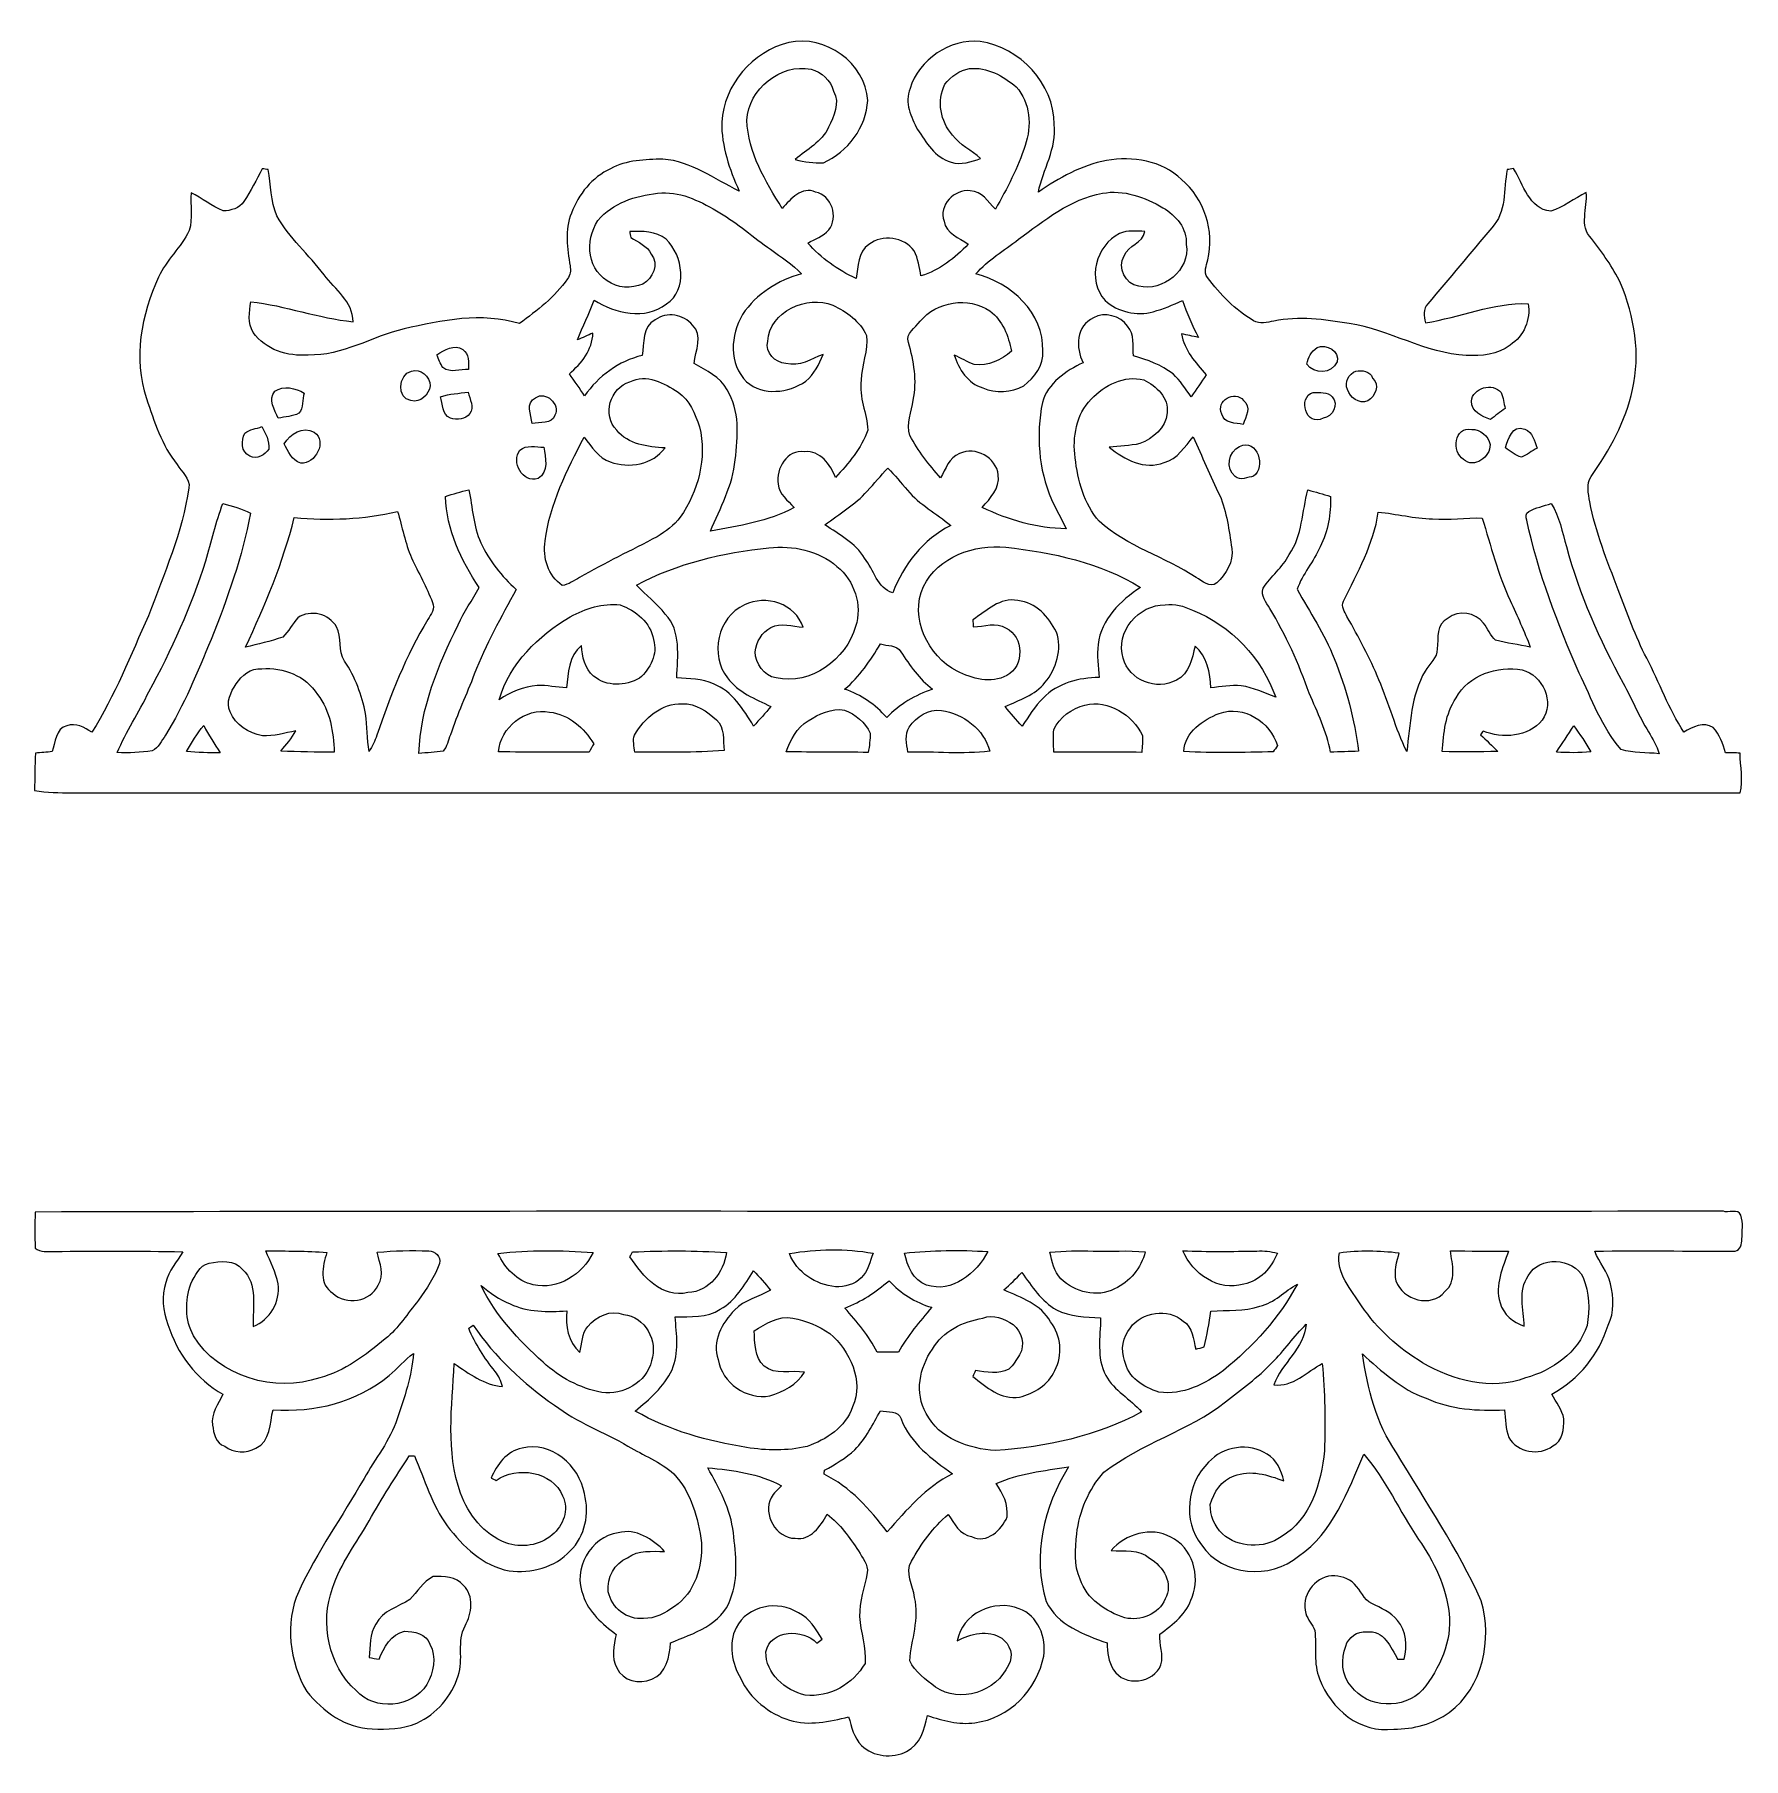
# Model space of a CAD drawing. Header units: centimetres. Extents: x -15.4 to 15.7, y -15.7 to 15.7.
import ezdxf

# ---------------------------------------------------------------- set-up
doc = ezdxf.new("R2010")
doc.units = ezdxf.units.CM
doc.header["$MEASUREMENT"] = 0
doc.layers.add('Camada 1', color=7, linetype='Continuous')

msp = doc.modelspace()

# ---------------------------------------------------------------- linework, layer by layer
at = {"layer": 'Camada 1', "color": 8}
for points, knots in [([(-1.62489, 15.58008), (-0.96732, 15.72648), (-0.22648, 15.21037), (-0.18874, 14.52739), (-0.18874, 14.52739), (-0.21343, 14.04338), (-0.55386, 13.58512), (-0.99448, 13.39144), (-0.99448, 13.39144), (-1.16805, 13.38403), (-1.34267, 13.40062), (-1.50848, 13.45247), (-1.50848, 13.45247), (-1.29787, 13.63909), (-1.02235, 13.76433), (-0.90311, 14.03703), (-0.90311, 14.03703), (-0.80469, 14.2367), (-0.69109, 14.47659), (-0.81033, 14.69355), (-0.81033, 14.69355), (-0.8636, 14.89004), (-1.02729, 15.04385), (-1.22167, 15.09501), (-1.22167, 15.09501), (-1.77624, 15.20402), (-2.36361, 14.73059), (-2.3876, 14.16826), (-2.3876, 14.16826), (-2.37031, 13.57312), (-2.04752, 13.05207), (-1.74554, 12.56065), (-1.74554, 12.56065), (-1.59103, 12.7261), (-1.39241, 12.97234), (-1.137, 12.85734), (-1.137, 12.85734), (-0.84032, 12.79983), (-0.71931, 12.39837), (-0.89817, 12.16907), (-0.89817, 12.16907), (-0.99907, 12.05336), (-1.14935, 12.00291), (-1.27952, 11.92847), (-1.27952, 11.92847), (-1.03681, 11.65542), (-0.73519, 11.43458), (-0.4004, 11.28748), (-0.4004, 11.28748), (-0.35842, 11.49985), (-0.37042, 11.76831), (-0.1718, 11.90237), (-0.1718, 11.90237), (0.07796, 12.09604), (0.46884, 12.04277), (0.65687, 11.78807), (0.65687, 11.78807), (0.72672, 11.64555), (0.75142, 11.48538), (0.77893, 11.33016), (0.77893, 11.33016), (1.11689, 11.43353), (1.39912, 11.6593), (1.64077, 11.91048), (1.64077, 11.91048), (1.47708, 12.02478), (1.23402, 12.09957), (1.19909, 12.32993), (1.19909, 12.32993), (1.09291, 12.60792), (1.39241, 12.92648), (1.67322, 12.87886), (1.67322, 12.87886), (1.89442, 12.88133), (1.99425, 12.67707), (2.13501, 12.54901), (2.13501, 12.54901), (2.34562, 12.91943), (2.54635, 13.30043), (2.67511, 13.70788), (2.67511, 13.70788), (2.79576, 14.05255), (2.77389, 14.49564), (2.51213, 14.77116), (2.51213, 14.77116), (2.27894, 14.97118), (1.98191, 15.14052), (1.66299, 15.10453), (1.66299, 15.10453), (1.48484, 15.07419), (1.3208, 14.96624), (1.21567, 14.82055), (1.21567, 14.82055), (1.06327, 14.52421), (1.13418, 14.13933), (1.35431, 13.8945), (1.35431, 13.8945), (1.49049, 13.71282), (1.69968, 13.61616), (1.86584, 13.46835), (1.86584, 13.46835), (1.69369, 13.4112), (1.50707, 13.34064), (1.32644, 13.40485), (1.32644, 13.40485), (1.03329, 13.47893), (0.87242, 13.76786), (0.71684, 13.99893), (0.71684, 13.99893), (0.59655, 14.22294), (0.47942, 14.48682), (0.58067, 14.74223), (0.58067, 14.74223), (0.73766, 15.27457), (1.30634, 15.65063), (1.85808, 15.59736), (1.85808, 15.59736), (2.58233, 15.49647), (3.19793, 14.83254), (3.20534, 14.09241), (3.20534, 14.09241), (3.25508, 13.65462), (3.00037, 13.27079), (2.91571, 12.85522), (2.91571, 12.85522), (3.28965, 13.1191), (3.7017, 13.34664), (4.15572, 13.43378), (4.15572, 13.43378), (4.62809, 13.51103), (5.16502, 13.43237), (5.52132, 13.08805), (5.52132, 13.08805), (5.93654, 12.73633), (6.12951, 12.15178), (5.99722, 11.62156), (5.99722, 11.62156), (5.97711, 11.5189), (5.91538, 11.39966), (5.99334, 11.30582), (5.99334, 11.30582), (6.2237, 10.99785), (6.4964, 10.71069), (6.83189, 10.51595), (6.83189, 10.51595), (6.94408, 10.44575), (7.08095, 10.4902), (7.20055, 10.50819), (7.20055, 10.50819), (7.65457, 10.60203), (8.1213, 10.54135), (8.5732, 10.46304), (8.5732, 10.46304), (9.30628, 10.35579), (9.95715, 9.92223), (10.70398, 9.88272), (10.70398, 9.88272), (10.97562, 9.87637), (11.28077, 9.89012), (11.49985, 10.07322), (11.49985, 10.07322), (11.75208, 10.23126), (11.87732, 10.53677), (11.83181, 10.8264), (11.83181, 10.8264), (11.18835, 10.84756), (10.58686, 10.57169), (9.95821, 10.47926), (9.95821, 10.47926), (9.93246, 10.59639), (9.91164, 10.73044), (10.00442, 10.82569), (10.00442, 10.82569), (10.39954, 11.27936), (10.77454, 11.75067), (11.16577, 12.20823), (11.16577, 12.20823), (11.43705, 12.48763), (11.38343, 12.91096), (11.44517, 13.26621), (11.44517, 13.26621), (11.48433, 13.27291), (11.52384, 13.27891), (11.5637, 13.2849), (11.5637, 13.2849), (11.74644, 12.99633), (11.83887, 12.5543), (12.24209, 12.50773), (12.24209, 12.50773), (12.47105, 12.58535), (12.66613, 12.74339), (12.88485, 12.84711), (12.88485, 12.84711), (12.91872, 12.57018), (12.74692, 12.23539), (12.98222, 12.01279), (12.98222, 12.01279), (13.17448, 11.75314), (13.37486, 11.49491), (13.50927, 11.19858), (13.50927, 11.19858), (13.76327, 10.5925), (13.88216, 9.90847), (13.72552, 9.26112), (13.72552, 9.26112), (13.60558, 8.68327), (13.30995, 8.15904), (12.97517, 7.67962), (12.97517, 7.67962), (12.88344, 7.54662), (12.9286, 7.36494), (12.94941, 7.21854), (12.94941, 7.21854), (13.05383, 6.66468), (13.2715, 6.14221), (13.46694, 5.61622), (13.46694, 5.61622), (13.63698, 5.19959), (13.77597, 4.76991), (13.98693, 4.37127), (13.98693, 4.37127), (14.21835, 3.92677), (14.38839, 3.44876), (14.6618, 3.02719), (14.6618, 3.02719), (14.81596, 3.11891), (15.02727, 3.22121), (15.19555, 3.11256), (15.19555, 3.11256), (15.3162, 2.9845), (15.36982, 2.81517), (15.42133, 2.65148), (15.42133, 2.65148), (15.50952, 2.64901), (15.59419, 2.64936), (15.6852, 2.64583), (15.6852, 2.64583), (15.69297, 2.40524), (15.73953, 2.15935), (15.68873, 1.91982), (15.68873, 1.91982), (5.56719, 1.92511), (-4.55436, 1.92299), (-14.67591, 1.92087), (-14.67591, 1.92087), (-14.90168, 1.92722), (-15.12923, 1.92687), (-15.35289, 1.96356), (-15.35289, 1.96356), (-15.3483, 2.19146), (-15.34513, 2.41864), (-15.33737, 2.64583), (-15.33737, 2.64583), (-15.23435, 2.65571), (-15.13134, 2.66277), (-15.02833, 2.67159), (-15.02833, 2.67159), (-14.97683, 2.82681), (-14.96448, 3.10162), (-14.76728, 3.14396), (-14.76728, 3.14396), (-14.59759, 3.20357), (-14.44554, 3.11115), (-14.31008, 3.02507), (-14.31008, 3.02507), (-13.8871, 3.69111), (-13.60276, 4.42983), (-13.27855, 5.14562), (-13.27855, 5.14562), (-12.9981, 5.91009), (-12.66084, 6.66397), (-12.54125, 7.47571), (-12.54125, 7.47571), (-12.51514, 7.64646), (-12.68412, 7.76358), (-12.75468, 7.89905), (-12.75468, 7.89905), (-13.04184, 8.24512), (-13.16919, 8.68292), (-13.31454, 9.09955), (-13.31454, 9.09955), (-13.56254, 9.8298), (-13.40979, 10.62708), (-13.09405, 11.3097), (-13.09405, 11.3097), (-12.95047, 11.62015), (-12.688, 11.85227), (-12.53666, 12.15637), (-12.53666, 12.15637), (-12.46963, 12.37968), (-12.52149, 12.61674), (-12.49962, 12.8464), (-12.49962, 12.8464), (-12.30418, 12.73951), (-12.12321, 12.60581), (-11.92001, 12.51408), (-11.92001, 12.51408), (-11.78137, 12.51655), (-11.6212, 12.56453), (-11.54289, 12.688), (-11.54289, 12.688), (-11.41977, 12.87921), (-11.31005, 13.07888), (-11.20881, 13.28243), (-11.20881, 13.28243), (-11.17177, 13.2775), (-11.13472, 13.27256), (-11.09804, 13.26691), (-11.09804, 13.26691), (-11.04794, 12.98751), (-11.05288, 12.69118), (-10.94422, 12.42554), (-10.94422, 12.42554), (-10.71668, 12.02161), (-10.35861, 11.71716), (-10.08133, 11.34992), (-10.08133, 11.34992), (-9.88166, 11.08287), (-9.55992, 10.86414), (-9.55428, 10.49725), (-9.55428, 10.49725), (-10.1861, 10.56181), (-10.78689, 10.79147), (-11.41871, 10.86132), (-11.41871, 10.86132), (-11.43988, 10.67576), (-11.4815, 10.47115), (-11.3725, 10.30393), (-11.3725, 10.30393), (-11.15342, 9.98749), (-10.74385, 9.86155), (-10.37202, 9.89154), (-10.37202, 9.89154), (-9.75113, 9.87178), (-9.2142, 10.22914), (-8.62683, 10.36814), (-8.62683, 10.36814), (-7.94314, 10.52442), (-7.21325, 10.67435), (-6.52462, 10.46304), (-6.52462, 10.46304), (-6.20854, 10.70398), (-5.88045, 10.9474), (-5.65115, 11.27795), (-5.65115, 11.27795), (-5.59894, 11.34498), (-5.59259, 11.43212), (-5.6074, 11.51325), (-5.6074, 11.51325), (-5.65256, 11.82793), (-5.70724, 12.16977), (-5.58059, 12.47387), (-5.58059, 12.47387), (-5.45359, 12.81818), (-5.20629, 13.12686), (-4.86939, 13.28349), (-4.86939, 13.28349), (-4.57976, 13.44189), (-4.23686, 13.45106), (-3.91548, 13.45847), (-3.91548, 13.45847), (-3.39866, 13.41437), (-2.97956, 13.09405), (-2.52906, 12.87674), (-2.52906, 12.87674), (-2.7051, 13.27291), (-2.85115, 13.69095), (-2.84656, 14.13051), (-2.84656, 14.13051), (-2.80811, 14.80996), (-2.28388, 15.42097), (-1.62489, 15.58008)], [0, 0, 0, 0, 0.0106383, 0.0106383, 0.0106383, 0.0106383, 0.0212766, 0.0212766, 0.0212766, 0.0212766, 0.03191489, 0.03191489, 0.03191489, 0.03191489, 0.04255319, 0.04255319, 0.04255319, 0.04255319, 0.05319149, 0.05319149, 0.05319149, 0.05319149, 0.06382979, 0.06382979, 0.06382979, 0.06382979, 0.07446809, 0.07446809, 0.07446809, 0.07446809, 0.08510638, 0.08510638, 0.08510638, 0.08510638, 0.09574468, 0.09574468, 0.09574468, 0.09574468, 0.10638298, 0.10638298, 0.10638298, 0.10638298, 0.11702128, 0.11702128, 0.11702128, 0.11702128, 0.12765957, 0.12765957, 0.12765957, 0.12765957, 0.13829787, 0.13829787, 0.13829787, 0.13829787, 0.14893617, 0.14893617, 0.14893617, 0.14893617, 0.15957447, 0.15957447, 0.15957447, 0.15957447, 0.17021277, 0.17021277, 0.17021277, 0.17021277, 0.18085106, 0.18085106, 0.18085106, 0.18085106, 0.19148936, 0.19148936, 0.19148936, 0.19148936, 0.20212766, 0.20212766, 0.20212766, 0.20212766, 0.21276596, 0.21276596, 0.21276596, 0.21276596, 0.22340426, 0.22340426, 0.22340426, 0.22340426, 0.23404255, 0.23404255, 0.23404255, 0.23404255, 0.24468085, 0.24468085, 0.24468085, 0.24468085, 0.25531915, 0.25531915, 0.25531915, 0.25531915, 0.26595745, 0.26595745, 0.26595745, 0.26595745, 0.27659574, 0.27659574, 0.27659574, 0.27659574, 0.28723404, 0.28723404, 0.28723404, 0.28723404, 0.29787234, 0.29787234, 0.29787234, 0.29787234, 0.30851064, 0.30851064, 0.30851064, 0.30851064, 0.31914894, 0.31914894, 0.31914894, 0.31914894, 0.32978723, 0.32978723, 0.32978723, 0.32978723, 0.34042553, 0.34042553, 0.34042553, 0.34042553, 0.35106383, 0.35106383, 0.35106383, 0.35106383, 0.36170213, 0.36170213, 0.36170213, 0.36170213, 0.37234043, 0.37234043, 0.37234043, 0.37234043, 0.38297872, 0.38297872, 0.38297872, 0.38297872, 0.39361702, 0.39361702, 0.39361702, 0.39361702, 0.40425532, 0.40425532, 0.40425532, 0.40425532, 0.41489362, 0.41489362, 0.41489362, 0.41489362, 0.42553191, 0.42553191, 0.42553191, 0.42553191, 0.43617021, 0.43617021, 0.43617021, 0.43617021, 0.44680851, 0.44680851, 0.44680851, 0.44680851, 0.45744681, 0.45744681, 0.45744681, 0.45744681, 0.46808511, 0.46808511, 0.46808511, 0.46808511, 0.4787234, 0.4787234, 0.4787234, 0.4787234, 0.4893617, 0.4893617, 0.4893617, 0.4893617, 0.5, 0.5, 0.5, 0.5, 0.5106383, 0.5106383, 0.5106383, 0.5106383, 0.5212766, 0.5212766, 0.5212766, 0.5212766, 0.53191489, 0.53191489, 0.53191489, 0.53191489, 0.54255319, 0.54255319, 0.54255319, 0.54255319, 0.55319149, 0.55319149, 0.55319149, 0.55319149, 0.56382979, 0.56382979, 0.56382979, 0.56382979, 0.57446809, 0.57446809, 0.57446809, 0.57446809, 0.58510638, 0.58510638, 0.58510638, 0.58510638, 0.59574468, 0.59574468, 0.59574468, 0.59574468, 0.60638298, 0.60638298, 0.60638298, 0.60638298, 0.61702128, 0.61702128, 0.61702128, 0.61702128, 0.62765957, 0.62765957, 0.62765957, 0.62765957, 0.63829787, 0.63829787, 0.63829787, 0.63829787, 0.64893617, 0.64893617, 0.64893617, 0.64893617, 0.65957447, 0.65957447, 0.65957447, 0.65957447, 0.67021277, 0.67021277, 0.67021277, 0.67021277, 0.68085106, 0.68085106, 0.68085106, 0.68085106, 0.69148936, 0.69148936, 0.69148936, 0.69148936, 0.70212766, 0.70212766, 0.70212766, 0.70212766, 0.71276596, 0.71276596, 0.71276596, 0.71276596, 0.72340426, 0.72340426, 0.72340426, 0.72340426, 0.73404255, 0.73404255, 0.73404255, 0.73404255, 0.74468085, 0.74468085, 0.74468085, 0.74468085, 0.75531915, 0.75531915, 0.75531915, 0.75531915, 0.76595745, 0.76595745, 0.76595745, 0.76595745, 0.77659574, 0.77659574, 0.77659574, 0.77659574, 0.78723404, 0.78723404, 0.78723404, 0.78723404, 0.79787234, 0.79787234, 0.79787234, 0.79787234, 0.80851064, 0.80851064, 0.80851064, 0.80851064, 0.81914894, 0.81914894, 0.81914894, 0.81914894, 0.82978723, 0.82978723, 0.82978723, 0.82978723, 0.84042553, 0.84042553, 0.84042553, 0.84042553, 0.85106383, 0.85106383, 0.85106383, 0.85106383, 0.86170213, 0.86170213, 0.86170213, 0.86170213, 0.87234043, 0.87234043, 0.87234043, 0.87234043, 0.88297872, 0.88297872, 0.88297872, 0.88297872, 0.89361702, 0.89361702, 0.89361702, 0.89361702, 0.90425532, 0.90425532, 0.90425532, 0.90425532, 0.91489362, 0.91489362, 0.91489362, 0.91489362, 0.92553191, 0.92553191, 0.92553191, 0.92553191, 0.93617021, 0.93617021, 0.93617021, 0.93617021, 0.94680851, 0.94680851, 0.94680851, 0.94680851, 0.95744681, 0.95744681, 0.95744681, 0.95744681, 0.96808511, 0.96808511, 0.96808511, 0.96808511, 0.9787234, 0.9787234, 0.9787234, 0.9787234, 1, 1, 1, 1]), ([(4.08058, 12.83511), (3.49144, 12.73351), (3.02331, 12.3377), (2.5527, 11.99903), (2.5527, 11.99903), (2.292, 11.79371), (1.99919, 11.62085), (1.78012, 11.36791), (1.78012, 11.36791), (2.41335, 11.20881), (3.0226, 10.66059), (2.99649, 9.96668), (2.99649, 9.96668), (3.02048, 9.70633), (2.84515, 9.4802), (2.64866, 9.33132), (2.64866, 9.33132), (2.42499, 9.21209), (2.13677, 9.19057), (1.90359, 9.29358), (1.90359, 9.29358), (1.63371, 9.37542), (1.46579, 9.63471), (1.38642, 9.89189), (1.38642, 9.89189), (1.50671, 9.83544), (1.62137, 9.76559), (1.74696, 9.72009), (1.74696, 9.72009), (1.99884, 9.68445), (2.24261, 9.79734), (2.42711, 9.96244), (2.42711, 9.96244), (2.37067, 10.23479), (2.2673, 10.52512), (2.03271, 10.69375), (2.03271, 10.69375), (1.645, 10.95763), (1.06151, 10.8712), (0.76447, 10.50607), (0.76447, 10.50607), (0.68262, 10.39001), (0.49107, 10.28453), (0.55033, 10.11908), (0.55033, 10.11908), (0.65087, 9.78076), (0.71155, 9.42375), (0.63959, 9.07203), (0.63959, 9.07203), (0.61277, 8.86037), (0.49883, 8.64094), (0.57856, 8.42751), (0.57856, 8.42751), (0.72143, 8.14211), (0.92957, 7.89517), (1.1363, 7.65422), (1.1363, 7.65422), (1.23084, 7.81509), (1.28693, 8.02393), (1.48026, 8.09695), (1.48026, 8.09695), (1.77447, 8.23383), (2.14771, 8.03345), (2.18722, 7.70784), (2.18722, 7.70784), (2.21791, 7.46266), (2.03976, 7.28592), (1.89406, 7.11659), (1.89406, 7.11659), (2.36961, 6.88657), (2.89242, 6.73629), (3.423, 6.72888), (3.423, 6.72888), (3.33763, 6.9095), (3.23956, 7.08307), (3.15524, 7.26369), (3.15524, 7.26369), (2.91677, 7.81403), (2.87479, 8.44021), (2.98873, 9.02547), (2.98873, 9.02547), (3.08645, 9.38036), (3.41595, 9.60332), (3.73274, 9.75219), (3.73274, 9.75219), (3.58563, 10.01536), (3.60715, 10.43693), (3.91724, 10.56605), (3.91724, 10.56605), (4.12538, 10.68846), (4.40302, 10.60485), (4.54096, 10.41541), (4.54096, 10.41541), (4.67325, 10.2676), (4.62739, 10.05522), (4.64714, 9.87531), (4.64714, 9.87531), (4.90079, 9.80264), (5.15726, 9.71338), (5.3661, 9.54687), (5.3661, 9.54687), (5.49875, 9.42834), (5.59188, 9.27488), (5.69736, 9.13342), (5.69736, 9.13342), (5.79332, 9.26394), (5.8801, 9.40012), (5.97147, 9.53347), (5.97147, 9.53347), (5.77532, 9.74901), (5.57424, 9.98149), (5.51956, 10.27677), (5.51956, 10.27677), (5.62328, 10.25454), (5.72276, 10.23373), (5.82824, 10.21327), (5.82824, 10.21327), (5.71853, 10.43093), (5.61834, 10.65283), (5.53791, 10.88319), (5.53791, 10.88319), (5.36504, 10.80452), (5.18795, 10.73291), (5.00662, 10.67823), (5.00662, 10.67823), (4.7057, 10.5925), (4.36033, 10.67788), (4.12856, 10.8846), (4.12856, 10.8846), (3.79659, 11.25643), (3.95922, 11.89178), (4.39455, 12.10169), (4.39455, 12.10169), (4.53813, 12.17189), (4.70253, 12.1419), (4.85634, 12.14226), (4.85634, 12.14226), (4.81647, 11.92424), (4.54836, 11.89461), (4.47887, 11.69529), (4.47887, 11.69529), (4.3501, 11.4868), (4.49686, 11.17282), (4.74204, 11.14495), (4.74204, 11.14495), (5.18195, 11.03842), (5.68537, 11.44023), (5.6067, 11.90519), (5.6067, 11.90519), (5.62892, 12.19588), (5.41867, 12.43647), (5.18266, 12.57229), (5.18266, 12.57229), (4.85493, 12.76562), (4.46617, 12.91025), (4.08058, 12.83511)], [0, 0, 0, 0, 0.025, 0.025, 0.025, 0.025, 0.05, 0.05, 0.05, 0.05, 0.075, 0.075, 0.075, 0.075, 0.1, 0.1, 0.1, 0.1, 0.125, 0.125, 0.125, 0.125, 0.15, 0.15, 0.15, 0.15, 0.175, 0.175, 0.175, 0.175, 0.2, 0.2, 0.2, 0.2, 0.225, 0.225, 0.225, 0.225, 0.25, 0.25, 0.25, 0.25, 0.275, 0.275, 0.275, 0.275, 0.3, 0.3, 0.3, 0.3, 0.325, 0.325, 0.325, 0.325, 0.35, 0.35, 0.35, 0.35, 0.375, 0.375, 0.375, 0.375, 0.4, 0.4, 0.4, 0.4, 0.425, 0.425, 0.425, 0.425, 0.45, 0.45, 0.45, 0.45, 0.475, 0.475, 0.475, 0.475, 0.5, 0.5, 0.5, 0.5, 0.525, 0.525, 0.525, 0.525, 0.55, 0.55, 0.55, 0.55, 0.575, 0.575, 0.575, 0.575, 0.6, 0.6, 0.6, 0.6, 0.625, 0.625, 0.625, 0.625, 0.65, 0.65, 0.65, 0.65, 0.675, 0.675, 0.675, 0.675, 0.7, 0.7, 0.7, 0.7, 0.725, 0.725, 0.725, 0.725, 0.75, 0.75, 0.75, 0.75, 0.775, 0.775, 0.775, 0.775, 0.8, 0.8, 0.8, 0.8, 0.825, 0.825, 0.825, 0.825, 0.85, 0.85, 0.85, 0.85, 0.875, 0.875, 0.875, 0.875, 0.9, 0.9, 0.9, 0.9, 0.925, 0.925, 0.925, 0.925, 0.95, 0.95, 0.95, 0.95, 1, 1, 1, 1]), ([(-5.04896, 12.40402), (-5.33082, 12.07699), (-5.32694, 11.48186), (-4.93077, 11.24514), (-4.93077, 11.24514), (-4.7498, 11.09768), (-4.49121, 11.10474), (-4.28166, 11.18129), (-4.28166, 11.18129), (-4.10386, 11.28677), (-3.9818, 11.54712), (-4.12785, 11.72951), (-4.12785, 11.72951), (-4.20017, 11.88332), (-4.3688, 11.94435), (-4.50321, 12.02902), (-4.50321, 12.02902), (-4.50744, 12.05724), (-4.51591, 12.11368), (-4.52014, 12.1419), (-4.52014, 12.1419), (-4.29331, 12.14649), (-4.04248, 12.1472), (-3.85551, 12.00009), (-3.85551, 12.00009), (-3.55459, 11.70093), (-3.45369, 11.07722), (-3.8541, 10.82216), (-3.8541, 10.82216), (-4.24356, 10.52124), (-4.78367, 10.64789), (-5.16784, 10.88954), (-5.16784, 10.88954), (-5.26415, 10.64719), (-5.37139, 10.40906), (-5.47335, 10.16847), (-5.47335, 10.16847), (-5.3781, 10.20727), (-5.28496, 10.24996), (-5.19042, 10.28982), (-5.19042, 10.28982), (-5.19994, 9.98432), (-5.39856, 9.73984), (-5.6194, 9.54864), (-5.6194, 9.54864), (-5.52274, 9.4174), (-5.43137, 9.28229), (-5.34211, 9.14576), (-5.34211, 9.14576), (-5.09305, 9.51018), (-4.72369, 9.78112), (-4.29189, 9.88342), (-4.29189, 9.88342), (-4.25591, 10.10285), (-4.30248, 10.41576), (-4.05624, 10.53006), (-4.05624, 10.53006), (-3.85127, 10.69269), (-3.53554, 10.63166), (-3.37714, 10.43446), (-3.37714, 10.43446), (-3.17817, 10.25737), (-3.33022, 9.96703), (-3.34504, 9.73667), (-3.34504, 9.73667), (-3.13196, 9.60332), (-2.86879, 9.49854), (-2.7499, 9.26077), (-2.7499, 9.26077), (-2.51072, 8.88259), (-2.55199, 8.4074), (-2.60032, 7.98442), (-2.60032, 7.98442), (-2.6476, 7.51946), (-2.8702, 7.106), (-3.05329, 6.68549), (-3.05329, 6.68549), (-2.53436, 6.78356), (-2.00131, 6.85729), (-1.5307, 7.11482), (-1.5307, 7.11482), (-1.64289, 7.24535), (-1.80693, 7.35683), (-1.82174, 7.54345), (-1.82174, 7.54345), (-1.86443, 7.81861), (-1.65806, 8.18162), (-1.34056, 8.13117), (-1.34056, 8.13117), (-1.05516, 8.15763), (-0.86501, 7.90046), (-0.77858, 7.66304), (-0.77858, 7.66304), (-0.54046, 7.91704), (-0.30162, 8.19079), (-0.18838, 8.52523), (-0.18838, 8.52523), (-0.20214, 8.83214), (-0.35525, 9.12319), (-0.30762, 9.43504), (-0.30762, 9.43504), (-0.30445, 9.7095), (-0.17709, 9.97409), (-0.21202, 10.24855), (-0.21202, 10.24855), (-0.3302, 10.50325), (-0.57326, 10.68599), (-0.82515, 10.79888), (-0.82515, 10.79888), (-1.29187, 10.9862), (-1.97873, 10.68493), (-2.00801, 10.14201), (-2.00801, 10.14201), (-2.0634, 9.92364), (-1.87466, 9.75607), (-1.67781, 9.73631), (-1.67781, 9.73631), (-1.43192, 9.67564), (-1.21779, 9.81534), (-1.00259, 9.90388), (-1.00259, 9.90388), (-1.07703, 9.72502), (-1.16276, 9.53911), (-1.31657, 9.41458), (-1.31657, 9.41458), (-1.62913, 9.19762), (-2.09162, 9.14506), (-2.39642, 9.40329), (-2.39642, 9.40329), (-2.71886, 9.73102), (-2.6924, 10.25666), (-2.46556, 10.63096), (-2.46556, 10.63096), (-2.21721, 11.00384), (-1.82139, 11.25255), (-1.39382, 11.37003), (-1.39382, 11.37003), (-1.56034, 11.54324), (-1.76354, 11.67518), (-1.95686, 11.81558), (-1.95686, 11.81558), (-2.27048, 12.03078), (-2.55411, 12.28795), (-2.88255, 12.48128), (-2.88255, 12.48128), (-3.20322, 12.67319), (-3.55353, 12.85981), (-3.93876, 12.84252), (-3.93876, 12.84252), (-4.33987, 12.81253), (-4.7558, 12.69294), (-5.04896, 12.40402)], [0, 0, 0, 0, 0.02564103, 0.02564103, 0.02564103, 0.02564103, 0.05128205, 0.05128205, 0.05128205, 0.05128205, 0.07692308, 0.07692308, 0.07692308, 0.07692308, 0.1025641, 0.1025641, 0.1025641, 0.1025641, 0.12820513, 0.12820513, 0.12820513, 0.12820513, 0.15384615, 0.15384615, 0.15384615, 0.15384615, 0.17948718, 0.17948718, 0.17948718, 0.17948718, 0.20512821, 0.20512821, 0.20512821, 0.20512821, 0.23076923, 0.23076923, 0.23076923, 0.23076923, 0.25641026, 0.25641026, 0.25641026, 0.25641026, 0.28205128, 0.28205128, 0.28205128, 0.28205128, 0.30769231, 0.30769231, 0.30769231, 0.30769231, 0.33333333, 0.33333333, 0.33333333, 0.33333333, 0.35897436, 0.35897436, 0.35897436, 0.35897436, 0.38461538, 0.38461538, 0.38461538, 0.38461538, 0.41025641, 0.41025641, 0.41025641, 0.41025641, 0.43589744, 0.43589744, 0.43589744, 0.43589744, 0.46153846, 0.46153846, 0.46153846, 0.46153846, 0.48717949, 0.48717949, 0.48717949, 0.48717949, 0.51282051, 0.51282051, 0.51282051, 0.51282051, 0.53846154, 0.53846154, 0.53846154, 0.53846154, 0.56410256, 0.56410256, 0.56410256, 0.56410256, 0.58974359, 0.58974359, 0.58974359, 0.58974359, 0.61538462, 0.61538462, 0.61538462, 0.61538462, 0.64102564, 0.64102564, 0.64102564, 0.64102564, 0.66666667, 0.66666667, 0.66666667, 0.66666667, 0.69230769, 0.69230769, 0.69230769, 0.69230769, 0.71794872, 0.71794872, 0.71794872, 0.71794872, 0.74358974, 0.74358974, 0.74358974, 0.74358974, 0.76923077, 0.76923077, 0.76923077, 0.76923077, 0.79487179, 0.79487179, 0.79487179, 0.79487179, 0.82051282, 0.82051282, 0.82051282, 0.82051282, 0.84615385, 0.84615385, 0.84615385, 0.84615385, 0.87179487, 0.87179487, 0.87179487, 0.87179487, 0.8974359, 0.8974359, 0.8974359, 0.8974359, 0.92307692, 0.92307692, 0.92307692, 0.92307692, 0.94871795, 0.94871795, 0.94871795, 0.94871795, 1, 1, 1, 1]), ([(-8.03134, 9.89789), (-7.99677, 9.81851), (-7.97242, 9.73208), (-7.91915, 9.66258), (-7.91915, 9.66258), (-7.78722, 9.55569), (-7.60236, 9.63648), (-7.45243, 9.62625), (-7.45243, 9.62625), (-7.45737, 9.75148), (-7.43726, 9.91305), (-7.55967, 9.99172), (-7.55967, 9.99172), (-7.71172, 10.09615), (-7.89693, 9.98008), (-8.03134, 9.89789)], [0, 0, 0, 0, 0.2, 0.2, 0.2, 0.2, 0.4, 0.4, 0.4, 0.4, 0.6, 0.6, 0.6, 0.6, 1, 1, 1, 1]), ([(7.98759, 10.02735), (7.8874, 9.95997), (7.81897, 9.84709), (7.80203, 9.7282), (7.80203, 9.7282), (7.92515, 9.53135), (8.26417, 9.54652), (8.35166, 9.76524), (8.35166, 9.76524), (8.4134, 9.95962), (8.15128, 10.10214), (7.98759, 10.02735)], [0, 0, 0, 0, 0.25, 0.25, 0.25, 0.25, 0.5, 0.5, 0.5, 0.5, 1, 1, 1, 1]), ([(-8.49418, 9.5952), (-8.73548, 9.54193), (-8.7637, 9.09496), (-8.50194, 9.06145), (-8.50194, 9.06145), (-8.32838, 9.01559), (-8.17668, 9.1701), (-8.15234, 9.33132), (-8.15234, 9.33132), (-8.15622, 9.49678), (-8.32591, 9.65764), (-8.49418, 9.5952)], [0, 0, 0, 0, 0.25, 0.25, 0.25, 0.25, 0.5, 0.5, 0.5, 0.5, 1, 1, 1, 1]), ([(-4.51697, 9.40611), (-4.88033, 9.30134), (-5.02567, 8.79228), (-4.75791, 8.52452), (-4.75791, 8.52452), (-4.54554, 8.25676), (-4.19312, 8.22184), (-3.87844, 8.19997), (-3.87844, 8.19997), (-4.0954, 7.89869), (-4.53849, 7.82179), (-4.87433, 7.94597), (-4.87433, 7.94597), (-5.0927, 8.01793), (-5.21476, 8.22678), (-5.34987, 8.39646), (-5.34987, 8.39646), (-5.66173, 7.79992), (-5.97464, 7.18291), (-6.06107, 6.50699), (-6.06107, 6.50699), (-6.1087, 6.20219), (-6.00428, 5.87622), (-5.74816, 5.69454), (-5.74816, 5.69454), (-5.6328, 5.71641), (-5.53473, 5.78485), (-5.43348, 5.84024), (-5.43348, 5.84024), (-4.97487, 6.1094), (-4.49121, 6.3313), (-4.02414, 6.5846), (-4.02414, 6.5846), (-3.86821, 6.6809), (-3.71369, 6.78956), (-3.60327, 6.93808), (-3.60327, 6.93808), (-3.27025, 7.40974), (-3.11679, 8.01723), (-3.24838, 8.58696), (-3.24838, 8.58696), (-3.3341, 8.81627), (-3.42477, 9.07485), (-3.64137, 9.21491), (-3.64137, 9.21491), (-3.89149, 9.38071), (-4.21605, 9.5571), (-4.51697, 9.40611)], [0, 0, 0, 0, 0.07692308, 0.07692308, 0.07692308, 0.07692308, 0.15384615, 0.15384615, 0.15384615, 0.15384615, 0.23076923, 0.23076923, 0.23076923, 0.23076923, 0.30769231, 0.30769231, 0.30769231, 0.30769231, 0.38461538, 0.38461538, 0.38461538, 0.38461538, 0.46153846, 0.46153846, 0.46153846, 0.46153846, 0.53846154, 0.53846154, 0.53846154, 0.53846154, 0.61538462, 0.61538462, 0.61538462, 0.61538462, 0.69230769, 0.69230769, 0.69230769, 0.69230769, 0.76923077, 0.76923077, 0.76923077, 0.76923077, 0.84615385, 0.84615385, 0.84615385, 0.84615385, 1, 1, 1, 1]), ([(3.87597, 9.08967), (3.60398, 8.81239), (3.53519, 8.39294), (3.58528, 8.02005), (3.58528, 8.02005), (3.63149, 7.61083), (3.74826, 7.18044), (4.02449, 6.86435), (4.02449, 6.86435), (4.53143, 6.39762), (5.22534, 6.22476), (5.78697, 5.83953), (5.78697, 5.83953), (5.89597, 5.78767), (6.03814, 5.63668), (6.16162, 5.74463), (6.16162, 5.74463), (6.33024, 5.90091), (6.47418, 6.13234), (6.43502, 6.37187), (6.43502, 6.37187), (6.38281, 6.69678), (6.34965, 7.03192), (6.21559, 7.33566), (6.21559, 7.33566), (6.04379, 7.68667), (5.89527, 8.04827), (5.7337, 8.40387), (5.7337, 8.40387), (5.582, 8.22572), (5.44724, 8.00065), (5.20771, 7.93362), (5.20771, 7.93362), (4.85034, 7.79321), (4.47922, 7.989), (4.20723, 8.21196), (4.20723, 8.21196), (4.39208, 8.2363), (4.58047, 8.23842), (4.76356, 8.27899), (4.76356, 8.27899), (5.00415, 8.37071), (5.2324, 8.56439), (5.25921, 8.83638), (5.25921, 8.83638), (5.29449, 9.11719), (5.06412, 9.32568), (4.83764, 9.43786), (4.83764, 9.43786), (4.48098, 9.53241), (4.11727, 9.34261), (3.87597, 9.08967)], [0, 0, 0, 0, 0.07142857, 0.07142857, 0.07142857, 0.07142857, 0.14285714, 0.14285714, 0.14285714, 0.14285714, 0.21428571, 0.21428571, 0.21428571, 0.21428571, 0.28571429, 0.28571429, 0.28571429, 0.28571429, 0.35714286, 0.35714286, 0.35714286, 0.35714286, 0.42857143, 0.42857143, 0.42857143, 0.42857143, 0.5, 0.5, 0.5, 0.5, 0.57142857, 0.57142857, 0.57142857, 0.57142857, 0.64285714, 0.64285714, 0.64285714, 0.64285714, 0.71428571, 0.71428571, 0.71428571, 0.71428571, 0.78571429, 0.78571429, 0.78571429, 0.78571429, 0.85714286, 0.85714286, 0.85714286, 0.85714286, 1, 1, 1, 1]), ([(8.6928, 9.60049), (8.56721, 9.54969), (8.48325, 9.39447), (8.53969, 9.265), (8.53969, 9.265), (8.59014, 9.11648), (8.74324, 8.99301), (8.91117, 9.05757), (8.91117, 9.05757), (9.04628, 9.13871), (9.13977, 9.34755), (8.99654, 9.47279), (8.99654, 9.47279), (8.95667, 9.60543), (8.80075, 9.61496), (8.6928, 9.60049)], [0, 0, 0, 0, 0.2, 0.2, 0.2, 0.2, 0.4, 0.4, 0.4, 0.4, 0.6, 0.6, 0.6, 0.6, 1, 1, 1, 1]), ([(-10.97774, 9.23149), (-11.10721, 9.08226), (-10.98127, 8.88824), (-10.91988, 8.74077), (-10.91988, 8.74077), (-10.79429, 8.7697), (-10.65636, 8.76759), (-10.54312, 8.83355), (-10.54312, 8.83355), (-10.4528, 8.9281), (-10.48738, 9.08897), (-10.4454, 9.19974), (-10.4454, 9.19974), (-10.60168, 9.29111), (-10.8204, 9.34226), (-10.97774, 9.23149)], [0, 0, 0, 0, 0.2, 0.2, 0.2, 0.2, 0.4, 0.4, 0.4, 0.4, 0.6, 0.6, 0.6, 0.6, 1, 1, 1, 1]), ([(-7.96255, 9.13165), (-7.92445, 9.00254), (-7.93644, 8.80533), (-7.78439, 8.7436), (-7.78439, 8.7436), (-7.6641, 8.70938), (-7.50535, 8.70902), (-7.43267, 8.82791), (-7.43267, 8.82791), (-7.33249, 8.94115), (-7.44185, 9.08932), (-7.45843, 9.21279), (-7.45843, 9.21279), (-7.62811, 9.19727), (-7.79956, 9.18457), (-7.96255, 9.13165)], [0, 0, 0, 0, 0.2, 0.2, 0.2, 0.2, 0.4, 0.4, 0.4, 0.4, 0.6, 0.6, 0.6, 0.6, 1, 1, 1, 1]), ([(-6.2357, 9.11225), (-6.42302, 9.02511), (-6.31296, 8.79969), (-6.29814, 8.64235), (-6.29814, 8.64235), (-6.15774, 8.67904), (-5.93972, 8.62789), (-5.88116, 8.7951), (-5.88116, 8.7951), (-5.77568, 8.99054), (-6.05472, 9.24948), (-6.2357, 9.11225)], [0, 0, 0, 0, 0.25, 0.25, 0.25, 0.25, 0.5, 0.5, 0.5, 0.5, 1, 1, 1, 1]), ([(6.25651, 8.81592), (6.28579, 8.63882), (6.51686, 8.65752), (6.6421, 8.62718), (6.6421, 8.62718), (6.69149, 8.76512), (6.79838, 8.95032), (6.65021, 9.06604), (6.65021, 9.06604), (6.49499, 9.25654), (6.13445, 9.0611), (6.25651, 8.81592)], [0, 0, 0, 0, 0.25, 0.25, 0.25, 0.25, 0.5, 0.5, 0.5, 0.5, 1, 1, 1, 1]), ([(7.91669, 9.20997), (7.6267, 9.12565), (7.78686, 8.56791), (8.09942, 8.74501), (8.09942, 8.74501), (8.27087, 8.75489), (8.39011, 8.99865), (8.26523, 9.12883), (8.26523, 9.12883), (8.18092, 9.22584), (8.02887, 9.20785), (7.91669, 9.20997)], [0, 0, 0, 0, 0.25, 0.25, 0.25, 0.25, 0.5, 0.5, 0.5, 0.5, 1, 1, 1, 1]), ([(10.7957, 9.04875), (10.80241, 8.85754), (10.98797, 8.77464), (11.14213, 8.71961), (11.14213, 8.71961), (11.23139, 8.78593), (11.32099, 8.85225), (11.4113, 8.91787), (11.4113, 8.91787), (11.3859, 9.01524), (11.38132, 9.11684), (11.33722, 9.2075), (11.33722, 9.2075), (11.18552, 9.39729), (10.81758, 9.29781), (10.7957, 9.04875)], [0, 0, 0, 0, 0.2, 0.2, 0.2, 0.2, 0.4, 0.4, 0.4, 0.4, 0.6, 0.6, 0.6, 0.6, 1, 1, 1, 1]), ([(-11.52454, 8.4716), (-11.59369, 8.33543), (-11.59863, 8.11883), (-11.43564, 8.0525), (-11.43564, 8.0525), (-11.30617, 7.98336), (-11.15765, 8.06803), (-11.08534, 8.1795), (-11.08534, 8.1795), (-11.07722, 8.32979), (-11.14425, 8.46384), (-11.21657, 8.58908), (-11.21657, 8.58908), (-11.3164, 8.54816), (-11.43635, 8.54004), (-11.52454, 8.4716)], [0, 0, 0, 0, 0.2, 0.2, 0.2, 0.2, 0.4, 0.4, 0.4, 0.4, 0.6, 0.6, 0.6, 0.6, 1, 1, 1, 1]), ([(-10.81158, 8.27722), (-10.73785, 8.1414), (-10.66906, 7.97419), (-10.50784, 7.92374), (-10.50784, 7.92374), (-10.24325, 7.89905), (-10.01607, 8.32167), (-10.26336, 8.48783), (-10.26336, 8.48783), (-10.4775, 8.60637), (-10.69375, 8.45397), (-10.81158, 8.27722)], [0, 0, 0, 0, 0.25, 0.25, 0.25, 0.25, 0.5, 0.5, 0.5, 0.5, 1, 1, 1, 1]), ([(10.80205, 8.53828), (10.48385, 8.59684), (10.4334, 8.12694), (10.65354, 7.99042), (10.65354, 7.99042), (10.84192, 7.81791), (11.14742, 8.03592), (11.13543, 8.26241), (11.13543, 8.26241), (11.11003, 8.41904), (10.95904, 8.53899), (10.80205, 8.53828)], [0, 0, 0, 0, 0.25, 0.25, 0.25, 0.25, 0.5, 0.5, 0.5, 0.5, 1, 1, 1, 1]), ([(11.41553, 8.2042), (11.50867, 8.14211), (11.59616, 8.06203), (11.70728, 8.03416), (11.70728, 8.03416), (11.80959, 8.07367), (11.89637, 8.14387), (11.99162, 8.19785), (11.99162, 8.19785), (11.94647, 8.32626), (11.9126, 8.48924), (11.76796, 8.54075), (11.76796, 8.54075), (11.52666, 8.63106), (11.47586, 8.36013), (11.41553, 8.2042)], [0, 0, 0, 0, 0.2, 0.2, 0.2, 0.2, 0.4, 0.4, 0.4, 0.4, 0.6, 0.6, 0.6, 0.6, 1, 1, 1, 1]), ([(-6.51969, 8.16116), (-6.67985, 7.94561), (-6.4777, 7.55544), (-6.18702, 7.64505), (-6.18702, 7.64505), (-5.98558, 7.76182), (-6.05472, 8.02957), (-6.08295, 8.21267), (-6.08295, 8.21267), (-6.22653, 8.21549), (-6.39833, 8.26311), (-6.51969, 8.16116)], [0, 0, 0, 0, 0.25, 0.25, 0.25, 0.25, 0.5, 0.5, 0.5, 0.5, 1, 1, 1, 1]), ([(6.57507, 8.22748), (6.37399, 8.14423), (6.31966, 7.81509), (6.49711, 7.67891), (6.49711, 7.67891), (6.58954, 7.59354), (6.731, 7.67009), (6.83154, 7.68385), (6.83154, 7.68385), (7.05979, 7.84825), (6.9088, 8.37953), (6.57507, 8.22748)], [0, 0, 0, 0, 0.25, 0.25, 0.25, 0.25, 0.5, 0.5, 0.5, 0.5, 1, 1, 1, 1]), ([(-0.19932, 7.41362), (-0.41875, 7.16774), (-0.70661, 6.99805), (-0.96837, 6.80297), (-0.96837, 6.80297), (-0.70979, 6.62234), (-0.41451, 6.47524), (-0.24659, 6.19407), (-0.24659, 6.19407), (-0.07655, 5.9824), (-0.0194, 5.64868), (0.2667, 5.56048), (0.2667, 5.56048), (0.46143, 6.07977), (0.82232, 6.53203), (1.32009, 6.78921), (1.32009, 6.78921), (1.06362, 7.0104), (0.75212, 7.16774), (0.5334, 7.43056), (0.5334, 7.43056), (0.41734, 7.56779), (0.30021, 7.70396), (0.17604, 7.83378), (0.17604, 7.83378), (0.04868, 7.69585), (-0.07056, 7.5505), (-0.19932, 7.41362)], [0, 0, 0, 0, 0.125, 0.125, 0.125, 0.125, 0.25, 0.25, 0.25, 0.25, 0.375, 0.375, 0.375, 0.375, 0.5, 0.5, 0.5, 0.5, 0.625, 0.625, 0.625, 0.625, 0.75, 0.75, 0.75, 0.75, 1, 1, 1, 1]), ([(-7.87541, 7.31696), (-7.85565, 6.71124), (-7.59248, 6.15244), (-7.25805, 5.65997), (-7.25805, 5.65997), (-7.38505, 5.43242), (-7.53674, 5.21899), (-7.6454, 4.98193), (-7.6454, 4.98193), (-8.00559, 4.2478), (-8.32979, 3.46604), (-8.3573, 2.63842), (-8.3573, 2.63842), (-8.20949, 2.65148), (-8.06203, 2.66418), (-7.91457, 2.68146), (-7.91457, 2.68146), (-7.84295, 2.76472), (-7.8232, 2.87761), (-7.78369, 2.97674), (-7.78369, 2.97674), (-7.66057, 3.35386), (-7.49053, 3.71299), (-7.34871, 4.08305), (-7.34871, 4.08305), (-7.14163, 4.61927), (-6.8587, 5.12127), (-6.58495, 5.62539), (-6.58495, 5.62539), (-6.85235, 5.86246), (-7.0806, 6.1475), (-7.22806, 6.47488), (-7.22806, 6.47488), (-7.37305, 6.77545), (-7.37623, 7.11553), (-7.44749, 7.4362), (-7.44749, 7.4362), (-7.59248, 7.40516), (-7.73465, 7.36388), (-7.87541, 7.31696)], [0, 0, 0, 0, 0.09090909, 0.09090909, 0.09090909, 0.09090909, 0.18181818, 0.18181818, 0.18181818, 0.18181818, 0.27272727, 0.27272727, 0.27272727, 0.27272727, 0.36363636, 0.36363636, 0.36363636, 0.36363636, 0.45454545, 0.45454545, 0.45454545, 0.45454545, 0.54545455, 0.54545455, 0.54545455, 0.54545455, 0.63636364, 0.63636364, 0.63636364, 0.63636364, 0.72727273, 0.72727273, 0.72727273, 0.72727273, 0.81818182, 0.81818182, 0.81818182, 0.81818182, 1, 1, 1, 1]), ([(7.82038, 7.43691), (7.7149, 7.04356), (7.72125, 6.60612), (7.48206, 6.26004), (7.48206, 6.26004), (7.36177, 6.02544), (7.14375, 5.86458), (7.0044, 5.6448), (7.0044, 5.6448), (6.96136, 5.51251), (7.06437, 5.38727), (7.12611, 5.2772), (7.12611, 5.2772), (7.42315, 4.79213), (7.65528, 4.27002), (7.84648, 3.73486), (7.84648, 3.73486), (7.99324, 3.38455), (8.16398, 3.04059), (8.23172, 2.66312), (8.23172, 2.66312), (8.40281, 2.66735), (8.57285, 2.673), (8.74465, 2.67794), (8.74465, 2.67794), (8.66352, 3.25508), (8.52523, 3.82905), (8.2991, 4.36704), (8.2991, 4.36704), (8.12588, 4.81401), (7.85389, 5.21194), (7.62353, 5.62716), (7.62353, 5.62716), (7.72372, 5.90444), (7.92515, 6.13269), (8.04369, 6.40292), (8.04369, 6.40292), (8.19467, 6.68267), (8.23489, 7.00511), (8.23383, 7.31873), (8.23383, 7.31873), (8.09554, 7.35789), (7.95831, 7.3974), (7.82038, 7.43691)], [0, 0, 0, 0, 0.08333333, 0.08333333, 0.08333333, 0.08333333, 0.16666667, 0.16666667, 0.16666667, 0.16666667, 0.25, 0.25, 0.25, 0.25, 0.33333333, 0.33333333, 0.33333333, 0.33333333, 0.41666667, 0.41666667, 0.41666667, 0.41666667, 0.5, 0.5, 0.5, 0.5, 0.58333333, 0.58333333, 0.58333333, 0.58333333, 0.66666667, 0.66666667, 0.66666667, 0.66666667, 0.75, 0.75, 0.75, 0.75, 0.83333333, 0.83333333, 0.83333333, 0.83333333, 1, 1, 1, 1]), ([(-11.92671, 7.19032), (-12.04807, 6.84812), (-12.13661, 6.4957), (-12.23257, 6.14574), (-12.23257, 6.14574), (-12.49927, 5.31918), (-12.85663, 4.52367), (-13.27044, 3.76061), (-13.27044, 3.76061), (-13.45494, 3.38808), (-13.68354, 3.03742), (-13.84688, 2.6543), (-13.84688, 2.6543), (-13.63415, 2.63842), (-13.42072, 2.6603), (-13.20976, 2.68464), (-13.20976, 2.68464), (-13.09546, 2.74355), (-13.04184, 2.87091), (-12.96846, 2.96898), (-12.96846, 2.96898), (-12.62803, 3.51755), (-12.38673, 4.11903), (-12.13943, 4.71346), (-12.13943, 4.71346), (-11.83922, 5.45853), (-11.57182, 6.22265), (-11.42259, 7.01357), (-11.42259, 7.01357), (-11.58205, 7.09436), (-11.75491, 7.14304), (-11.92671, 7.19032)], [0, 0, 0, 0, 0.11111111, 0.11111111, 0.11111111, 0.11111111, 0.22222222, 0.22222222, 0.22222222, 0.22222222, 0.33333333, 0.33333333, 0.33333333, 0.33333333, 0.44444444, 0.44444444, 0.44444444, 0.44444444, 0.55555556, 0.55555556, 0.55555556, 0.55555556, 0.66666667, 0.66666667, 0.66666667, 0.66666667, 0.77777778, 0.77777778, 0.77777778, 0.77777778, 1, 1, 1, 1]), ([(-10.62496, 6.93138), (-10.83098, 6.11364), (-11.15519, 5.33365), (-11.51537, 4.57306), (-11.51537, 4.57306), (-11.28712, 4.63056), (-11.0557, 4.67924), (-10.83345, 4.7565), (-10.83345, 4.7565), (-10.7248, 4.85916), (-10.66024, 4.99992), (-10.55934, 5.10928), (-10.55934, 5.10928), (-10.33674, 5.26591), (-9.98679, 5.1816), (-9.85696, 4.94312), (-9.85696, 4.94312), (-9.75713, 4.74909), (-9.82768, 4.50638), (-9.71232, 4.31729), (-9.71232, 4.31729), (-9.51265, 4.03331), (-9.39765, 3.70064), (-9.32709, 3.36338), (-9.32709, 3.36338), (-9.29569, 3.13478), (-9.29993, 2.90266), (-9.26183, 2.67476), (-9.26183, 2.67476), (-9.20679, 2.76895), (-9.15811, 2.86702), (-9.12248, 2.97004), (-9.12248, 2.97004), (-8.87377, 3.69641), (-8.59684, 4.42066), (-8.1922, 5.07647), (-8.1922, 5.07647), (-8.14211, 5.17066), (-8.05639, 5.27614), (-8.1093, 5.38762), (-8.1093, 5.38762), (-8.21972, 5.66526), (-8.36224, 5.92878), (-8.49136, 6.19795), (-8.49136, 6.19795), (-8.60672, 6.4703), (-8.66281, 6.76275), (-8.74501, 7.04568), (-8.74501, 7.04568), (-9.3606, 6.89857), (-9.99596, 6.87564), (-10.62496, 6.93138)], [0, 0, 0, 0, 0.07142857, 0.07142857, 0.07142857, 0.07142857, 0.14285714, 0.14285714, 0.14285714, 0.14285714, 0.21428571, 0.21428571, 0.21428571, 0.21428571, 0.28571429, 0.28571429, 0.28571429, 0.28571429, 0.35714286, 0.35714286, 0.35714286, 0.35714286, 0.42857143, 0.42857143, 0.42857143, 0.42857143, 0.5, 0.5, 0.5, 0.5, 0.57142857, 0.57142857, 0.57142857, 0.57142857, 0.64285714, 0.64285714, 0.64285714, 0.64285714, 0.71428571, 0.71428571, 0.71428571, 0.71428571, 0.78571429, 0.78571429, 0.78571429, 0.78571429, 0.85714286, 0.85714286, 0.85714286, 0.85714286, 1, 1, 1, 1]), ([(9.10061, 7.03051), (9.02159, 6.44842), (8.71749, 5.93266), (8.46878, 5.41161), (8.46878, 5.41161), (8.41869, 5.3153), (8.49101, 5.21582), (8.53087, 5.13009), (8.53087, 5.13009), (8.74854, 4.75932), (8.94503, 4.37621), (9.1126, 3.97969), (9.1126, 3.97969), (9.29816, 3.55071), (9.41458, 3.09386), (9.61919, 2.673), (9.61919, 2.673), (9.68657, 3.16794), (9.69116, 3.69676), (9.95539, 4.13949), (9.95539, 4.13949), (10.03159, 4.27143), (10.1787, 4.37868), (10.17411, 4.54307), (10.17411, 4.54307), (10.19457, 4.7371), (10.15259, 5.00274), (10.37096, 5.09905), (10.37096, 5.09905), (10.5604, 5.25604), (10.87614, 5.20594), (11.01795, 5.00909), (11.01795, 5.00909), (11.09909, 4.91208), (11.14002, 4.78437), (11.23703, 4.70006), (11.23703, 4.70006), (11.4427, 4.64185), (11.65895, 4.62421), (11.86744, 4.57306), (11.86744, 4.57306), (11.76196, 4.86269), (11.62685, 5.14068), (11.50373, 5.4229), (11.50373, 5.4229), (11.27654, 5.90232), (11.14919, 6.4195), (10.99467, 6.92432), (10.99467, 6.92432), (10.69305, 6.93244), (10.39213, 6.88552), (10.09015, 6.90986), (10.09015, 6.90986), (9.75607, 6.91197), (9.43222, 7.00511), (9.10061, 7.03051)], [0, 0, 0, 0, 0.06666667, 0.06666667, 0.06666667, 0.06666667, 0.13333333, 0.13333333, 0.13333333, 0.13333333, 0.2, 0.2, 0.2, 0.2, 0.26666667, 0.26666667, 0.26666667, 0.26666667, 0.33333333, 0.33333333, 0.33333333, 0.33333333, 0.4, 0.4, 0.4, 0.4, 0.46666667, 0.46666667, 0.46666667, 0.46666667, 0.53333333, 0.53333333, 0.53333333, 0.53333333, 0.6, 0.6, 0.6, 0.6, 0.66666667, 0.66666667, 0.66666667, 0.66666667, 0.73333333, 0.73333333, 0.73333333, 0.73333333, 0.8, 0.8, 0.8, 0.8, 0.86666667, 0.86666667, 0.86666667, 0.86666667, 1, 1, 1, 1]), ([(11.84028, 7.04427), (11.77713, 7.01287), (11.79018, 6.94302), (11.80324, 6.88657), (11.80324, 6.88657), (12.01208, 5.9249), (12.3631, 5.00098), (12.75997, 4.10281), (12.75997, 4.10281), (12.98575, 3.62585), (13.1706, 3.11397), (13.52162, 2.71145), (13.52162, 2.71145), (13.74105, 2.63913), (13.98199, 2.65818), (14.212, 2.6349), (14.212, 2.6349), (14.17143, 2.77812), (14.09453, 2.90689), (14.01903, 3.03389), (14.01903, 3.03389), (13.84406, 3.31611), (13.71847, 3.62444), (13.56042, 3.91583), (13.56042, 3.91583), (13.13074, 4.70641), (12.76068, 5.53297), (12.52537, 6.40327), (12.52537, 6.40327), (12.44459, 6.66856), (12.40402, 6.9529), (12.2488, 7.18855), (12.2488, 7.18855), (12.11192, 7.14269), (11.96834, 7.11235), (11.84028, 7.04427)], [0, 0, 0, 0, 0.1, 0.1, 0.1, 0.1, 0.2, 0.2, 0.2, 0.2, 0.3, 0.3, 0.3, 0.3, 0.4, 0.4, 0.4, 0.4, 0.5, 0.5, 0.5, 0.5, 0.6, 0.6, 0.6, 0.6, 0.7, 0.7, 0.7, 0.7, 0.8, 0.8, 0.8, 0.8, 1, 1, 1, 1]), ([(-1.98684, 6.38069), (-2.82046, 6.29391), (-3.65619, 6.1027), (-4.39843, 5.7023), (-4.39843, 5.7023), (-4.2291, 5.52097), (-4.02237, 5.37633), (-3.87526, 5.17349), (-3.87526, 5.17349), (-3.57611, 4.86904), (-3.65231, 4.40619), (-3.6636, 4.01637), (-3.6636, 4.01637), (-3.43923, 3.9945), (-3.20393, 4.00367), (-2.99508, 3.90419), (-2.99508, 3.90419), (-2.65218, 3.77155), (-2.44898, 3.43747), (-2.26695, 3.1369), (-2.26695, 3.1369), (-2.15971, 3.25437), (-2.0507, 3.37009), (-1.95298, 3.49567), (-1.95298, 3.49567), (-2.23379, 3.63114), (-2.55376, 3.75003), (-2.74002, 4.01532), (-2.74002, 4.01532), (-3.07199, 4.42101), (-2.91924, 5.12833), (-2.4324, 5.34176), (-2.4324, 5.34176), (-2.04752, 5.5372), (-1.50001, 5.36399), (-1.36701, 4.93501), (-1.36701, 4.93501), (-1.55787, 4.95864), (-1.76883, 5.01791), (-1.95227, 4.93395), (-1.95227, 4.93395), (-2.10961, 4.84364), (-2.22356, 4.67219), (-2.23767, 4.49016), (-2.23767, 4.49016), (-2.23167, 4.27179), (-2.08209, 4.05236), (-1.85843, 4.01355), (-1.85843, 4.01355), (-1.22767, 3.87385), (-0.58173, 4.35222), (-0.41028, 4.94947), (-0.41028, 4.94947), (-0.28081, 5.34), (-0.43603, 5.78661), (-0.74895, 6.04238), (-0.74895, 6.04238), (-1.08373, 6.33412), (-1.55399, 6.43149), (-1.98684, 6.38069)], [0, 0, 0, 0, 0.0625, 0.0625, 0.0625, 0.0625, 0.125, 0.125, 0.125, 0.125, 0.1875, 0.1875, 0.1875, 0.1875, 0.25, 0.25, 0.25, 0.25, 0.3125, 0.3125, 0.3125, 0.3125, 0.375, 0.375, 0.375, 0.375, 0.4375, 0.4375, 0.4375, 0.4375, 0.5, 0.5, 0.5, 0.5, 0.5625, 0.5625, 0.5625, 0.5625, 0.625, 0.625, 0.625, 0.625, 0.6875, 0.6875, 0.6875, 0.6875, 0.75, 0.75, 0.75, 0.75, 0.8125, 0.8125, 0.8125, 0.8125, 0.875, 0.875, 0.875, 0.875, 1, 1, 1, 1]), ([(0.82621, 5.67796), (0.56515, 5.10046), (0.90629, 4.41889), (1.43581, 4.13597), (1.43581, 4.13597), (1.71309, 4.00262), (2.05352, 3.90066), (2.34068, 4.05941), (2.34068, 4.05941), (2.66453, 4.21746), (2.65395, 4.77414), (2.32833, 4.92125), (2.32833, 4.92125), (2.1463, 5.04155), (1.93075, 4.94771), (1.73179, 4.94171), (1.73179, 4.94171), (1.72967, 4.97417), (1.72579, 5.03872), (1.72402, 5.07118), (1.72402, 5.07118), (1.97062, 5.23205), (2.21897, 5.49099), (2.54353, 5.42184), (2.54353, 5.42184), (2.87161, 5.39327), (3.1048, 5.12304), (3.24414, 4.84822), (3.24414, 4.84822), (3.35139, 4.53813), (3.24626, 4.17654), (3.03636, 3.93065), (3.03636, 3.93065), (2.8575, 3.69817), (2.56399, 3.61315), (2.30893, 3.49074), (2.30893, 3.49074), (2.41194, 3.37185), (2.51495, 3.25296), (2.61902, 3.13443), (2.61902, 3.13443), (2.74461, 3.30694), (2.84551, 3.50061), (3.00214, 3.64807), (3.00214, 3.64807), (3.26461, 3.91936), (3.65407, 4.01849), (4.02096, 4.02202), (4.02096, 4.02202), (4.00438, 4.2224), (3.97792, 4.42313), (4.00579, 4.62351), (4.00579, 4.62351), (4.05024, 5.07929), (4.41431, 5.4229), (4.77555, 5.66208), (4.77555, 5.66208), (4.04072, 6.11329), (3.17218, 6.30026), (2.32339, 6.39127), (2.32339, 6.39127), (1.75013, 6.45195), (1.09185, 6.22265), (0.82621, 5.67796)], [0, 0, 0, 0, 0.05882353, 0.05882353, 0.05882353, 0.05882353, 0.11764706, 0.11764706, 0.11764706, 0.11764706, 0.17647059, 0.17647059, 0.17647059, 0.17647059, 0.23529412, 0.23529412, 0.23529412, 0.23529412, 0.29411765, 0.29411765, 0.29411765, 0.29411765, 0.35294118, 0.35294118, 0.35294118, 0.35294118, 0.41176471, 0.41176471, 0.41176471, 0.41176471, 0.47058824, 0.47058824, 0.47058824, 0.47058824, 0.52941176, 0.52941176, 0.52941176, 0.52941176, 0.58823529, 0.58823529, 0.58823529, 0.58823529, 0.64705882, 0.64705882, 0.64705882, 0.64705882, 0.70588235, 0.70588235, 0.70588235, 0.70588235, 0.76470588, 0.76470588, 0.76470588, 0.76470588, 0.82352941, 0.82352941, 0.82352941, 0.82352941, 0.88235294, 0.88235294, 0.88235294, 0.88235294, 1, 1, 1, 1]), ([(-5.60317, 5.12833), (-6.18102, 4.78437), (-6.70207, 4.27814), (-6.89751, 3.61774), (-6.89751, 3.61774), (-6.6929, 3.76026), (-6.45372, 3.85269), (-6.20501, 3.87703), (-6.20501, 3.87703), (-6.02685, 3.8802), (-5.85047, 3.84528), (-5.67302, 3.83046), (-5.67302, 3.83046), (-5.64162, 4.10598), (-5.63033, 4.41078), (-5.40032, 4.60163), (-5.40032, 4.60163), (-5.38409, 4.40267), (-5.34106, 4.18077), (-5.17807, 4.04742), (-5.17807, 4.04742), (-4.94806, 3.84881), (-4.59422, 3.86362), (-4.34128, 4.00791), (-4.34128, 4.00791), (-4.15325, 4.17795), (-4.00332, 4.45135), (-4.09081, 4.71029), (-4.09081, 4.71029), (-4.13491, 5.02038), (-4.41466, 5.24298), (-4.69336, 5.34211), (-4.69336, 5.34211), (-5.01297, 5.38162), (-5.32518, 5.27509), (-5.60317, 5.12833)], [0, 0, 0, 0, 0.1, 0.1, 0.1, 0.1, 0.2, 0.2, 0.2, 0.2, 0.3, 0.3, 0.3, 0.3, 0.4, 0.4, 0.4, 0.4, 0.5, 0.5, 0.5, 0.5, 0.6, 0.6, 0.6, 0.6, 0.7, 0.7, 0.7, 0.7, 0.8, 0.8, 0.8, 0.8, 1, 1, 1, 1]), ([(4.46158, 4.37162), (4.55895, 3.97475), (5.07471, 3.77225), (5.42678, 3.97439), (5.42678, 3.97439), (5.66455, 4.08587), (5.71359, 4.36633), (5.76792, 4.59422), (5.76792, 4.59422), (5.99228, 4.41078), (6.04132, 4.10457), (6.05331, 3.83222), (6.05331, 3.83222), (6.23711, 3.85692), (6.42197, 3.88408), (6.60823, 3.87138), (6.60823, 3.87138), (6.82731, 3.83575), (7.03157, 3.74509), (7.23547, 3.66077), (7.23547, 3.66077), (6.98606, 4.36986), (6.42232, 4.97099), (5.72135, 5.24792), (5.72135, 5.24792), (5.56436, 5.31742), (5.39715, 5.3781), (5.22182, 5.34282), (5.22182, 5.34282), (4.74239, 5.35481), (4.31024, 4.84681), (4.46158, 4.37162)], [0, 0, 0, 0, 0.11111111, 0.11111111, 0.11111111, 0.11111111, 0.22222222, 0.22222222, 0.22222222, 0.22222222, 0.33333333, 0.33333333, 0.33333333, 0.33333333, 0.44444444, 0.44444444, 0.44444444, 0.44444444, 0.55555556, 0.55555556, 0.55555556, 0.55555556, 0.66666667, 0.66666667, 0.66666667, 0.66666667, 0.77777778, 0.77777778, 0.77777778, 0.77777778, 1, 1, 1, 1]), ([(0.04092, 4.63268), (-0.14041, 4.3307), (-0.3369, 4.03542), (-0.6096, 3.80718), (-0.6096, 3.80718), (-0.30656, 3.71475), (-0.05186, 3.52672), (0.15663, 3.29177), (0.15663, 3.29177), (0.38453, 3.53201), (0.67451, 3.70311), (0.98778, 3.80647), (0.98778, 3.80647), (0.75353, 3.99591), (0.57397, 4.23862), (0.41346, 4.49086), (0.41346, 4.49086), (0.33726, 4.62033), (0.16581, 4.59246), (0.04092, 4.63268)], [0, 0, 0, 0, 0.16666667, 0.16666667, 0.16666667, 0.16666667, 0.33333333, 0.33333333, 0.33333333, 0.33333333, 0.5, 0.5, 0.5, 0.5, 0.66666667, 0.66666667, 0.66666667, 0.66666667, 1, 1, 1, 1]), ([(-11.68506, 3.90596), (-11.77854, 3.75638), (-11.87485, 3.57505), (-11.7923, 3.39513), (-11.7923, 3.39513), (-11.69564, 3.15419), (-11.45258, 3.00708), (-11.20599, 2.96051), (-11.20599, 2.96051), (-10.9989, 2.94464), (-10.79817, 3.01625), (-10.59568, 3.04906), (-10.59568, 3.04906), (-10.66835, 2.91324), (-10.77383, 2.80106), (-10.87014, 2.68252), (-10.87014, 2.68252), (-10.547, 2.66665), (-10.22315, 2.66312), (-9.8993, 2.661), (-9.8993, 2.661), (-9.91094, 3.03177), (-9.96985, 3.41348), (-10.20445, 3.71369), (-10.20445, 3.71369), (-10.41365, 4.05095), (-10.83028, 4.21534), (-11.21763, 4.18006), (-11.21763, 4.18006), (-11.42012, 4.20476), (-11.57711, 4.05553), (-11.68506, 3.90596)], [0, 0, 0, 0, 0.11111111, 0.11111111, 0.11111111, 0.11111111, 0.22222222, 0.22222222, 0.22222222, 0.22222222, 0.33333333, 0.33333333, 0.33333333, 0.33333333, 0.44444444, 0.44444444, 0.44444444, 0.44444444, 0.55555556, 0.55555556, 0.55555556, 0.55555556, 0.66666667, 0.66666667, 0.66666667, 0.66666667, 0.77777778, 0.77777778, 0.77777778, 0.77777778, 1, 1, 1, 1]), ([(10.51842, 3.64843), (10.32157, 3.36232), (10.28876, 3.00884), (10.26619, 2.67194), (10.26619, 2.67194), (10.60274, 2.66312), (10.93929, 2.66594), (11.27654, 2.67652), (11.27654, 2.67652), (11.17353, 2.77918), (11.06664, 2.87796), (10.96257, 2.97815), (10.96257, 2.97815), (10.97456, 2.99508), (10.9989, 3.02895), (11.01125, 3.04588), (11.01125, 3.04588), (11.36473, 2.89948), (11.82687, 2.94005), (12.0837, 3.24591), (12.0837, 3.24591), (12.32429, 3.56658), (12.0911, 4.06859), (11.71963, 4.15819), (11.71963, 4.15819), (11.27054, 4.23827), (10.74102, 4.07035), (10.51842, 3.64843)], [0, 0, 0, 0, 0.125, 0.125, 0.125, 0.125, 0.25, 0.25, 0.25, 0.25, 0.375, 0.375, 0.375, 0.375, 0.5, 0.5, 0.5, 0.5, 0.625, 0.625, 0.625, 0.625, 0.75, 0.75, 0.75, 0.75, 1, 1, 1, 1]), ([(-6.9095, 2.66771), (-6.35988, 2.661), (-5.81025, 2.66277), (-5.26062, 2.66524), (-5.26062, 2.66524), (-5.23205, 2.71392), (-5.20312, 2.76296), (-5.17419, 2.81129), (-5.17419, 2.81129), (-5.34564, 3.10586), (-5.63351, 3.34857), (-5.97994, 3.39302), (-5.97994, 3.39302), (-6.41879, 3.47416), (-6.87881, 3.11185), (-6.9095, 2.66771)], [0, 0, 0, 0, 0.2, 0.2, 0.2, 0.2, 0.4, 0.4, 0.4, 0.4, 0.6, 0.6, 0.6, 0.6, 1, 1, 1, 1]), ([(-4.43547, 2.97392), (-4.47604, 2.87655), (-4.43159, 2.76507), (-4.42912, 2.66312), (-4.42912, 2.66312), (-3.88726, 2.66171), (-3.34469, 2.65289), (-2.80388, 2.69205), (-2.80388, 2.69205), (-2.82187, 2.88114), (-2.79118, 3.10727), (-2.94005, 3.25155), (-2.94005, 3.25155), (-3.10974, 3.4036), (-3.32176, 3.55424), (-3.56129, 3.54259), (-3.56129, 3.54259), (-3.93912, 3.55917), (-4.25662, 3.28189), (-4.43547, 2.97392)], [0, 0, 0, 0, 0.16666667, 0.16666667, 0.16666667, 0.16666667, 0.33333333, 0.33333333, 0.33333333, 0.33333333, 0.5, 0.5, 0.5, 0.5, 0.66666667, 0.66666667, 0.66666667, 0.66666667, 1, 1, 1, 1]), ([(-1.27212, 3.23074), (-1.48802, 3.11644), (-1.58432, 2.88114), (-1.6764, 2.66982), (-1.6764, 2.66982), (-1.17828, 2.66171), (-0.68016, 2.66418), (-0.18168, 2.65783), (-0.18168, 2.65783), (-0.1584, 2.77389), (-0.1457, 2.89278), (-0.14287, 3.01096), (-0.14287, 3.01096), (-0.24236, 3.19934), (-0.40922, 3.35633), (-0.61066, 3.42794), (-0.61066, 3.42794), (-0.84914, 3.46781), (-1.0795, 3.35915), (-1.27212, 3.23074)], [0, 0, 0, 0, 0.16666667, 0.16666667, 0.16666667, 0.16666667, 0.33333333, 0.33333333, 0.33333333, 0.33333333, 0.5, 0.5, 0.5, 0.5, 0.66666667, 0.66666667, 0.66666667, 0.66666667, 1, 1, 1, 1]), ([(0.56621, 3.12032), (0.47378, 2.98344), (0.52634, 2.81552), (0.53799, 2.66277), (0.53799, 2.66277), (1.03505, 2.673), (1.53635, 2.62079), (2.03129, 2.68005), (2.03129, 2.68005), (1.92617, 3.0801), (1.5494, 3.36268), (1.15041, 3.42159), (1.15041, 3.42159), (0.91299, 3.45793), (0.69603, 3.30482), (0.56621, 3.12032)], [0, 0, 0, 0, 0.2, 0.2, 0.2, 0.2, 0.4, 0.4, 0.4, 0.4, 0.6, 0.6, 0.6, 0.6, 1, 1, 1, 1]), ([(3.76379, 3.51861), (3.52496, 3.45652), (3.302, 3.29882), (3.19476, 3.07305), (3.19476, 3.07305), (3.18735, 2.93723), (3.19193, 2.80035), (3.19617, 2.66418), (3.19617, 2.66418), (3.72957, 2.66347), (4.26297, 2.66347), (4.79672, 2.65853), (4.79672, 2.65853), (4.80766, 2.75943), (4.81295, 2.86314), (4.81365, 2.96404), (4.81365, 2.96404), (4.62809, 3.34327), (4.19276, 3.62479), (3.76379, 3.51861)], [0, 0, 0, 0, 0.16666667, 0.16666667, 0.16666667, 0.16666667, 0.33333333, 0.33333333, 0.33333333, 0.33333333, 0.5, 0.5, 0.5, 0.5, 0.66666667, 0.66666667, 0.66666667, 0.66666667, 1, 1, 1, 1]), ([(6.20889, 3.36832), (5.9115, 3.2512), (5.5813, 3.02895), (5.56331, 2.67652), (5.56331, 2.67652), (6.10517, 2.63842), (6.6481, 2.66065), (7.19067, 2.66735), (7.19067, 2.66735), (7.21642, 2.70545), (7.24217, 2.74355), (7.26828, 2.7813), (7.26828, 2.7813), (7.1314, 3.21098), (6.6615, 3.52601), (6.20889, 3.36832)], [0, 0, 0, 0, 0.2, 0.2, 0.2, 0.2, 0.4, 0.4, 0.4, 0.4, 0.6, 0.6, 0.6, 0.6, 1, 1, 1, 1]), ([(-12.58393, 2.67229), (-12.38144, 2.66277), (-12.17859, 2.6416), (-11.97575, 2.65042), (-11.97575, 2.65042), (-12.07382, 2.81622), (-12.18424, 2.97427), (-12.27243, 3.14572), (-12.27243, 3.14572), (-12.39449, 3.00108), (-12.49257, 2.83774), (-12.58393, 2.67229)], [0, 0, 0, 0, 0.25, 0.25, 0.25, 0.25, 0.5, 0.5, 0.5, 0.5, 1, 1, 1, 1]), ([(12.65908, 3.14113), (12.55571, 2.97991), (12.45023, 2.82046), (12.34369, 2.66136), (12.34369, 2.66136), (12.55254, 2.65148), (12.76244, 2.64619), (12.97128, 2.66912), (12.97128, 2.66912), (12.87815, 2.83351), (12.77055, 2.98944), (12.65908, 3.14113)], [0, 0, 0, 0, 0.25, 0.25, 0.25, 0.25, 0.5, 0.5, 0.5, 0.5, 1, 1, 1, 1]), ([(-15.34054, -5.70865), (-5.09976, -5.67937), (5.14103, -5.71112), (15.38182, -5.69277), (15.38182, -5.69277), (15.46013, -5.73475), (15.6591, -5.63598), (15.69826, -5.76862), (15.69826, -5.76862), (15.74835, -5.90726), (15.72048, -6.05966), (15.72083, -6.20501), (15.72083, -6.20501), (15.7166, -6.2872), (15.69649, -6.40927), (15.59454, -6.41844), (15.59454, -6.41844), (14.74329, -6.43149), (13.89239, -6.39798), (13.04149, -6.42267), (13.04149, -6.42267), (13.12227, -6.62693), (13.27503, -6.79591), (13.32724, -7.01287), (13.32724, -7.01287), (13.39074, -7.26017), (13.40062, -7.53251), (13.2849, -7.76746), (13.2849, -7.76746), (13.12157, -8.2998), (12.74903, -8.7563), (12.2615, -9.02476), (12.2615, -9.02476), (12.33593, -9.17328), (12.45305, -9.30663), (12.4774, -9.47596), (12.4774, -9.47596), (12.48657, -9.65517), (12.45693, -9.87742), (12.27631, -9.96562), (12.27631, -9.96562), (12.02972, -10.15471), (11.6339, -10.08098), (11.47798, -9.81392), (11.47798, -9.81392), (11.41236, -9.65588), (11.41695, -9.47843), (11.40142, -9.31192), (11.40142, -9.31192), (10.91706, -9.33097), (10.41859, -9.30275), (9.97162, -9.09814), (9.97162, -9.09814), (9.5183, -8.9415), (9.16234, -8.60425), (8.81204, -8.29134), (8.81204, -8.29134), (8.90693, -8.91787), (9.06392, -9.56275), (9.43222, -10.0905), (9.43222, -10.0905), (9.96562, -10.97739), (10.54488, -11.84204), (10.97703, -12.78467), (10.97703, -12.78467), (11.18059, -13.49587), (11.00455, -14.3577), (10.39319, -14.81984), (10.39319, -14.81984), (10.10073, -15.02304), (9.7409, -15.12852), (9.38459, -15.1197), (9.38459, -15.1197), (8.77782, -15.21283), (8.23207, -14.74682), (8.0324, -14.20671), (8.0324, -14.20671), (7.91704, -13.92767), (7.97701, -13.61863), (7.94773, -13.32688), (7.94773, -13.32688), (7.90787, -13.21576), (7.81614, -13.13109), (7.78298, -13.01715), (7.78298, -13.01715), (7.68667, -12.70776), (7.93327, -12.35533), (8.25288, -12.33064), (8.25288, -12.33064), (8.4014, -12.33593), (8.56509, -12.36274), (8.66669, -12.48198), (8.66669, -12.48198), (8.78628, -12.58676), (8.82967, -12.76632), (8.98313, -12.83335), (8.98313, -12.83335), (9.14929, -12.91872), (9.33274, -12.99069), (9.45056, -13.1445), (9.45056, -13.1445), (9.61743, -13.33359), (9.63471, -13.61158), (9.57192, -13.84688), (9.57192, -13.84688), (9.54264, -13.84723), (9.48372, -13.84794), (9.45409, -13.84794), (9.45409, -13.84794), (9.32921, -13.63627), (9.20185, -13.30254), (8.89035, -13.35299), (8.89035, -13.35299), (8.72243, -13.33182), (8.55521, -13.45), (8.50935, -13.60911), (8.50935, -13.60911), (8.42574, -13.84229), (8.4268, -14.14956), (8.60778, -14.34042), (8.60778, -14.34042), (8.90305, -14.7454), (9.57192, -14.77539), (9.90776, -14.40568), (9.90776, -14.40568), (10.22068, -14.01868), (10.44998, -13.52303), (10.38895, -13.01468), (10.38895, -13.01468), (10.33745, -12.52396), (10.11484, -12.06747), (9.83403, -11.66848), (9.83403, -11.66848), (9.49113, -11.15836), (9.24384, -10.58369), (8.83849, -10.11696), (8.83849, -10.11696), (8.54463, -10.789), (8.28181, -11.5376), (7.6521, -11.97328), (7.6521, -11.97328), (7.14269, -12.40543), (6.26674, -12.3377), (5.88715, -11.76761), (5.88715, -11.76761), (5.53579, -11.33545), (5.61975, -10.6426), (6.01345, -10.26407), (6.01345, -10.26407), (6.26745, -9.96809), (6.75428, -9.9), (7.07813, -10.11661), (7.07813, -10.11661), (7.25664, -10.21362), (7.33495, -10.41435), (7.38152, -10.60097), (7.38152, -10.60097), (7.09577, -10.4969), (6.77298, -10.39036), (6.4777, -10.51313), (6.4777, -10.51313), (6.24946, -10.58404), (6.10588, -10.80982), (6.04485, -11.0296), (6.04485, -11.0296), (6.0385, -11.22786), (6.12422, -11.42965), (6.26498, -11.56864), (6.26498, -11.56864), (6.55355, -11.82546), (7.02098, -11.84204), (7.33566, -11.6205), (7.33566, -11.6205), (7.87435, -11.29771), (8.05991, -10.64119), (8.12377, -10.05699), (8.12377, -10.05699), (8.13505, -9.52606), (8.13294, -8.9916), (8.08179, -8.46279), (8.08179, -8.46279), (7.80239, -8.61907), (7.54627, -8.89811), (7.20125, -8.8526), (7.20125, -8.8526), (7.34624, -8.45679), (7.75017, -8.19079), (7.79215, -7.74982), (7.79215, -7.74982), (7.56638, -7.9689), (7.39069, -8.23348), (7.16597, -8.45326), (7.16597, -8.45326), (6.91268, -8.72137), (6.61035, -8.93445), (6.32425, -9.16446), (6.32425, -9.16446), (5.64691, -9.69257), (4.78755, -9.91835), (4.10951, -10.44399), (4.10951, -10.44399), (3.82905, -10.7509), (3.66219, -11.1573), (3.61456, -11.56864), (3.61456, -11.56864), (3.59622, -11.8424), (3.55212, -12.13379), (3.67806, -12.39132), (3.67806, -12.39132), (3.79624, -12.75397), (4.14443, -12.98116), (4.48874, -13.09652), (4.48874, -13.09652), (4.76956, -13.15438), (5.11457, -13.0362), (5.22111, -12.75221), (5.22111, -12.75221), (5.38374, -12.4848), (5.1883, -12.1472), (4.93924, -12.01032), (4.93924, -12.01032), (4.74521, -11.8431), (4.4764, -11.88543), (4.24145, -11.86991), (4.24145, -11.86991), (4.49721, -11.57146), (4.96887, -11.42435), (5.32518, -11.62791), (5.32518, -11.62791), (5.715, -11.80959), (5.87128, -12.33029), (5.71218, -12.71623), (5.71218, -12.71623), (5.62151, -13.01468), (5.36751, -13.21717), (5.12657, -13.39391), (5.12657, -13.39391), (5.11316, -13.57877), (5.19924, -13.76645), (5.14703, -13.94848), (5.14703, -13.94848), (5.02003, -14.28785), (4.47675, -14.35947), (4.28625, -14.03914), (4.28625, -14.03914), (4.18289, -13.90015), (4.17865, -13.71741), (4.16595, -13.55266), (4.16595, -13.55266), (3.75214, -13.4045), (3.2572, -13.22352), (3.05858, -12.79737), (3.05858, -12.79737), (2.8007, -11.96904), (3.01449, -11.06805), (3.46675, -10.34944), (3.46675, -10.34944), (3.01978, -10.41294), (2.56258, -10.46797), (2.14524, -10.65212), (2.14524, -10.65212), (2.27436, -10.82534), (2.37067, -11.03947), (2.34809, -11.25961), (2.34809, -11.25961), (2.24649, -11.49879), (1.98049, -11.75279), (1.69968, -11.61768), (1.69968, -11.61768), (1.48167, -11.58169), (1.3843, -11.3792), (1.27529, -11.21516), (1.27529, -11.21516), (0.9973, -11.44587), (0.77964, -11.7475), (0.60889, -12.06394), (0.60889, -12.06394), (0.47731, -12.27173), (0.63853, -12.51126), (0.66252, -12.72328), (0.66252, -12.72328), (0.75777, -13.11028), (0.60572, -13.4941), (0.57432, -13.87757), (0.57432, -13.87757), (0.6731, -14.08077), (0.86854, -14.22223), (1.04599, -14.35453), (1.04599, -14.35453), (1.48484, -14.66673), (2.16041, -14.43849), (2.36996, -13.95448), (2.36996, -13.95448), (2.47897, -13.79361), (2.39642, -13.57277), (2.25107, -13.46623), (2.25107, -13.46623), (1.99954, -13.30537), (1.68346, -13.37804), (1.43933, -13.51633), (1.43933, -13.51633), (1.51447, -13.02491), (2.12619, -12.74233), (2.56752, -12.93283), (2.56752, -12.93283), (2.90724, -13.04784), (3.06917, -13.45459), (3.01378, -13.79079), (3.01378, -13.79079), (2.89631, -14.39792), (2.38442, -14.93026), (1.75966, -15.00399), (1.75966, -15.00399), (1.46403, -15.04738), (1.1751, -14.96624), (0.89817, -14.87346), (0.89817, -14.87346), (0.84208, -15.12393), (0.76906, -15.40263), (0.51788, -15.52857), (0.51788, -15.52857), (0.25717, -15.65628), (-0.09207, -15.62911), (-0.30057, -15.41674), (-0.30057, -15.41674), (-0.44203, -15.2788), (-0.48366, -15.07984), (-0.53728, -14.89851), (-0.53728, -14.89851), (-0.88618, -14.98177), (-1.25695, -15.06749), (-1.61008, -14.95919), (-1.61008, -14.95919), (-1.99355, -14.83924), (-2.33151, -14.56549), (-2.50155, -14.19789), (-2.50155, -14.19789), (-2.66277, -13.92237), (-2.73015, -13.57136), (-2.58445, -13.27538), (-2.58445, -13.27538), (-2.38478, -12.87145), (-1.81222, -12.7642), (-1.44921, -13.00621), (-1.44921, -13.00621), (-1.24284, -13.09934), (-1.13736, -13.30537), (-1.01741, -13.48458), (-1.01741, -13.48458), (-1.04987, -13.50715), (-1.08197, -13.53114), (-1.11407, -13.55478), (-1.11407, -13.55478), (-1.37089, -13.28843), (-1.95051, -13.29972), (-2.04258, -13.71141), (-2.04258, -13.71141), (-2.05176, -14.10793), (-1.69263, -14.42332), (-1.32574, -14.50022), (-1.32574, -14.50022), (-0.88971, -14.55349), (-0.45297, -14.3002), (-0.23883, -13.92661), (-0.23883, -13.92661), (-0.20849, -13.63874), (-0.32279, -13.35687), (-0.33937, -13.07006), (-0.33937, -13.07006), (-0.34114, -12.79913), (-0.24694, -12.54266), (-0.19932, -12.27913), (-0.19932, -12.27913), (-0.17392, -12.12709), (-0.28892, -11.99973), (-0.35631, -11.87626), (-0.35631, -11.87626), (-0.52458, -11.63743), (-0.68897, -11.3852), (-0.92675, -11.20916), (-0.92675, -11.20916), (-1.05022, -11.42506), (-1.21955, -11.69352), (-1.51201, -11.64766), (-1.51201, -11.64766), (-1.86126, -11.64519), (-2.09867, -11.21763), (-1.9491, -10.90859), (-1.9491, -10.90859), (-1.90077, -10.82499), (-1.82598, -10.76184), (-1.7593, -10.6934), (-1.7593, -10.6934), (-2.16958, -10.46656), (-2.64125, -10.40483), (-3.10056, -10.36602), (-3.10056, -10.36602), (-2.89313, -10.73503), (-2.68217, -11.11991), (-2.63419, -11.54783), (-2.63419, -11.54783), (-2.59009, -11.9447), (-2.53506, -12.36521), (-2.68711, -12.74798), (-2.68711, -12.74798), (-2.83669, -13.2207), (-3.36762, -13.38121), (-3.7786, -13.54984), (-3.7786, -13.54984), (-3.79236, -13.79502), (-3.85374, -14.11958), (-4.12044, -14.21024), (-4.12044, -14.21024), (-4.34058, -14.31678), (-4.65137, -14.2427), (-4.75403, -14.0081), (-4.75403, -14.0081), (-4.8641, -13.82183), (-4.81224, -13.59535), (-4.76532, -13.39815), (-4.76532, -13.39815), (-5.01297, -13.21012), (-5.27226, -12.9928), (-5.36928, -12.68518), (-5.36928, -12.68518), (-5.56331, -12.22163), (-5.23734, -11.60956), (-4.72863, -11.54853), (-4.72863, -11.54853), (-4.4129, -11.45646), (-4.0961, -11.66636), (-3.88514, -11.88543), (-3.88514, -11.88543), (-4.11374, -11.89002), (-4.3628, -11.85368), (-4.55859, -12.00044), (-4.55859, -12.00044), (-4.79742, -12.10063), (-4.94489, -12.36557), (-4.91031, -12.62133), (-4.91031, -12.62133), (-4.85634, -12.91025), (-4.56741, -13.14097), (-4.27002, -13.10534), (-4.27002, -13.10534), (-4.06012, -13.11557), (-3.87103, -13.00833), (-3.70875, -12.88838), (-3.70875, -12.88838), (-3.33304, -12.64391), (-3.19405, -12.15813), (-3.21627, -11.73092), (-3.21627, -11.73092), (-3.27131, -11.28077), (-3.40254, -10.8137), (-3.71757, -10.47291), (-3.71757, -10.47291), (-3.96381, -10.2549), (-4.27355, -10.13495), (-4.55366, -9.9702), (-4.55366, -9.9702), (-4.99357, -9.71056), (-5.48287, -9.53664), (-5.89033, -9.22373), (-5.89033, -9.22373), (-6.46289, -8.82862), (-6.973, -8.3439), (-7.36953, -7.77064), (-7.36953, -7.77064), (-7.38999, -7.78369), (-7.4302, -7.8105), (-7.45031, -7.82355), (-7.45031, -7.82355), (-7.33319, -8.10965), (-7.16315, -8.3693), (-6.97089, -8.61025), (-6.97089, -8.61025), (-6.90351, -8.68962), (-6.86259, -8.78628), (-6.83472, -8.88577), (-6.83472, -8.88577), (-7.17232, -8.85472), (-7.44537, -8.65152), (-7.71419, -8.46596), (-7.71419, -8.46596), (-7.75617, -9.24913), (-7.86906, -10.07145), (-7.59954, -10.8264), (-7.59954, -10.8264), (-7.45807, -11.21974), (-7.17479, -11.57605), (-6.77651, -11.73021), (-6.77651, -11.73021), (-6.49182, -11.83428), (-6.16197, -11.77748), (-5.92914, -11.58593), (-5.92914, -11.58593), (-5.73687, -11.41271), (-5.61587, -11.12837), (-5.74216, -10.87755), (-5.74216, -10.87755), (-5.92667, -10.42388), (-6.57295, -10.32616), (-6.95149, -10.59603), (-6.95149, -10.59603), (-6.97442, -10.5851), (-7.02028, -10.56287), (-7.04321, -10.55194), (-7.04321, -10.55194), (-6.93914, -10.30358), (-6.75887, -10.0651), (-6.48088, -10.00548), (-6.48088, -10.00548), (-5.94854, -9.87213), (-5.43595, -10.32475), (-5.34529, -10.83345), (-5.34529, -10.83345), (-5.24545, -11.19717), (-5.33153, -11.60815), (-5.60282, -11.87767), (-5.60282, -11.87767), (-5.87834, -12.17612), (-6.32107, -12.29642), (-6.71512, -12.23927), (-6.71512, -12.23927), (-7.19737, -12.15143), (-7.55332, -11.79265), (-7.84084, -11.42118), (-7.84084, -11.42118), (-8.12553, -11.04053), (-8.25041, -10.57628), (-8.4395, -10.14659), (-8.4395, -10.14659), (-8.46279, -10.14589), (-8.5097, -10.14483), (-8.53334, -10.14412), (-8.53334, -10.14412), (-8.77993, -10.53535), (-9.03817, -10.92024), (-9.26006, -11.32699), (-9.26006, -11.32699), (-9.49007, -11.73127), (-9.78605, -12.10557), (-9.92822, -12.5543), (-9.92822, -12.5543), (-10.16212, -13.18683), (-10.00442, -13.96188), (-9.49889, -14.4205), (-9.49889, -14.4205), (-9.16693, -14.79479), (-8.48042, -14.73553), (-8.21549, -14.31113), (-8.21549, -14.31113), (-8.0839, -14.09135), (-8.03451, -13.80913), (-8.15622, -13.57312), (-8.15622, -13.57312), (-8.2176, -13.38333), (-8.44903, -13.34276), (-8.62048, -13.34029), (-8.62048, -13.34029), (-8.86354, -13.39356), (-9.00007, -13.63486), (-9.08015, -13.85076), (-9.08015, -13.85076), (-9.14153, -13.83947), (-9.20256, -13.82783), (-9.26324, -13.81619), (-9.26324, -13.81619), (-9.2396, -13.61193), (-9.25865, -13.38968), (-9.138, -13.21117), (-9.138, -13.21117), (-9.01912, -12.95823), (-8.73442, -12.90038), (-8.52064, -12.7635), (-8.52064, -12.7635), (-8.38553, -12.62062), (-8.2811, -12.43577), (-8.09872, -12.34581), (-8.09872, -12.34581), (-7.90645, -12.3324), (-7.68279, -12.34934), (-7.54697, -12.50385), (-7.54697, -12.50385), (-7.34519, -12.69471), (-7.39634, -13.01644), (-7.51699, -13.24116), (-7.51699, -13.24116), (-7.66974, -13.52232), (-7.53921, -13.85288), (-7.63975, -14.14815), (-7.63975, -14.14815), (-7.76252, -14.52033), (-8.03451, -14.84806), (-8.39435, -15.01069), (-8.39435, -15.01069), (-8.65082, -15.1197), (-8.93269, -15.13275), (-9.20715, -15.11547), (-9.20715, -15.11547), (-9.68798, -15.10735), (-10.10708, -14.7962), (-10.39812, -14.43884), (-10.39812, -14.43884), (-10.71245, -13.89662), (-10.80523, -13.19495), (-10.54312, -12.61357), (-10.54312, -12.61357), (-10.21045, -11.89355), (-9.74795, -11.24585), (-9.35531, -10.55934), (-9.35531, -10.55934), (-9.15247, -10.1981), (-8.88259, -9.86825), (-8.75312, -9.47032), (-8.75312, -9.47032), (-8.61907, -9.08509), (-8.48854, -8.69174), (-8.45397, -8.28287), (-8.45397, -8.28287), (-8.61765, -8.40034), (-8.74571, -8.55768), (-8.89952, -8.68645), (-8.89952, -8.68645), (-9.48514, -9.16905), (-10.26054, -9.36307), (-11.00949, -9.30734), (-11.00949, -9.30734), (-11.07652, -9.54617), (-11.05253, -9.88695), (-11.32205, -10.00442), (-11.32205, -10.00442), (-11.49597, -10.1099), (-11.73057, -10.09297), (-11.89108, -9.96879), (-11.89108, -9.96879), (-12.06077, -9.91729), (-12.09005, -9.73631), (-12.11227, -9.5885), (-12.11227, -9.5885), (-12.14508, -9.38142), (-12.01032, -9.20044), (-11.92318, -9.02582), (-11.92318, -9.02582), (-12.40755, -8.75594), (-12.76209, -8.2804), (-12.92472, -7.75405), (-12.92472, -7.75405), (-13.01221, -7.51099), (-13.05278, -7.23865), (-12.96176, -6.98994), (-12.96176, -6.98994), (-12.91484, -6.77686), (-12.75821, -6.61776), (-12.6559, -6.43149), (-12.6559, -6.43149), (-13.43483, -6.41773), (-14.21377, -6.4142), (-14.9927, -6.42832), (-14.9927, -6.42832), (-15.10841, -6.4195), (-15.24494, -6.44807), (-15.33948, -6.36376), (-15.33948, -6.36376), (-15.35077, -6.14504), (-15.34724, -5.92667), (-15.34054, -5.70865), (-15.34054, -5.70865), (-15.34054, -5.70865), (-15.34054, -5.70865), (-15.34054, -5.70865)], [0, 0, 0, 0, 0.00591716, 0.00591716, 0.00591716, 0.00591716, 0.01183432, 0.01183432, 0.01183432, 0.01183432, 0.01775148, 0.01775148, 0.01775148, 0.01775148, 0.02366864, 0.02366864, 0.02366864, 0.02366864, 0.0295858, 0.0295858, 0.0295858, 0.0295858, 0.03550296, 0.03550296, 0.03550296, 0.03550296, 0.04142012, 0.04142012, 0.04142012, 0.04142012, 0.04733728, 0.04733728, 0.04733728, 0.04733728, 0.05325444, 0.05325444, 0.05325444, 0.05325444, 0.0591716, 0.0591716, 0.0591716, 0.0591716, 0.06508876, 0.06508876, 0.06508876, 0.06508876, 0.07100592, 0.07100592, 0.07100592, 0.07100592, 0.07692308, 0.07692308, 0.07692308, 0.07692308, 0.08284024, 0.08284024, 0.08284024, 0.08284024, 0.0887574, 0.0887574, 0.0887574, 0.0887574, 0.09467456, 0.09467456, 0.09467456, 0.09467456, 0.10059172, 0.10059172, 0.10059172, 0.10059172, 0.10650888, 0.10650888, 0.10650888, 0.10650888, 0.11242604, 0.11242604, 0.11242604, 0.11242604, 0.1183432, 0.1183432, 0.1183432, 0.1183432, 0.12426036, 0.12426036, 0.12426036, 0.12426036, 0.13017751, 0.13017751, 0.13017751, 0.13017751, 0.13609467, 0.13609467, 0.13609467, 0.13609467, 0.14201183, 0.14201183, 0.14201183, 0.14201183, 0.14792899, 0.14792899, 0.14792899, 0.14792899, 0.15384615, 0.15384615, 0.15384615, 0.15384615, 0.15976331, 0.15976331, 0.15976331, 0.15976331, 0.16568047, 0.16568047, 0.16568047, 0.16568047, 0.17159763, 0.17159763, 0.17159763, 0.17159763, 0.17751479, 0.17751479, 0.17751479, 0.17751479, 0.18343195, 0.18343195, 0.18343195, 0.18343195, 0.18934911, 0.18934911, 0.18934911, 0.18934911, 0.19526627, 0.19526627, 0.19526627, 0.19526627, 0.20118343, 0.20118343, 0.20118343, 0.20118343, 0.20710059, 0.20710059, 0.20710059, 0.20710059, 0.21301775, 0.21301775, 0.21301775, 0.21301775, 0.21893491, 0.21893491, 0.21893491, 0.21893491, 0.22485207, 0.22485207, 0.22485207, 0.22485207, 0.23076923, 0.23076923, 0.23076923, 0.23076923, 0.23668639, 0.23668639, 0.23668639, 0.23668639, 0.24260355, 0.24260355, 0.24260355, 0.24260355, 0.24852071, 0.24852071, 0.24852071, 0.24852071, 0.25443787, 0.25443787, 0.25443787, 0.25443787, 0.26035503, 0.26035503, 0.26035503, 0.26035503, 0.26627219, 0.26627219, 0.26627219, 0.26627219, 0.27218935, 0.27218935, 0.27218935, 0.27218935, 0.27810651, 0.27810651, 0.27810651, 0.27810651, 0.28402367, 0.28402367, 0.28402367, 0.28402367, 0.28994083, 0.28994083, 0.28994083, 0.28994083, 0.29585799, 0.29585799, 0.29585799, 0.29585799, 0.30177515, 0.30177515, 0.30177515, 0.30177515, 0.30769231, 0.30769231, 0.30769231, 0.30769231, 0.31360947, 0.31360947, 0.31360947, 0.31360947, 0.31952663, 0.31952663, 0.31952663, 0.31952663, 0.32544379, 0.32544379, 0.32544379, 0.32544379, 0.33136095, 0.33136095, 0.33136095, 0.33136095, 0.33727811, 0.33727811, 0.33727811, 0.33727811, 0.34319527, 0.34319527, 0.34319527, 0.34319527, 0.34911243, 0.34911243, 0.34911243, 0.34911243, 0.35502959, 0.35502959, 0.35502959, 0.35502959, 0.36094675, 0.36094675, 0.36094675, 0.36094675, 0.36686391, 0.36686391, 0.36686391, 0.36686391, 0.37278107, 0.37278107, 0.37278107, 0.37278107, 0.37869822, 0.37869822, 0.37869822, 0.37869822, 0.38461538, 0.38461538, 0.38461538, 0.38461538, 0.39053254, 0.39053254, 0.39053254, 0.39053254, 0.3964497, 0.3964497, 0.3964497, 0.3964497, 0.40236686, 0.40236686, 0.40236686, 0.40236686, 0.40828402, 0.40828402, 0.40828402, 0.40828402, 0.41420118, 0.41420118, 0.41420118, 0.41420118, 0.42011834, 0.42011834, 0.42011834, 0.42011834, 0.4260355, 0.4260355, 0.4260355, 0.4260355, 0.43195266, 0.43195266, 0.43195266, 0.43195266, 0.43786982, 0.43786982, 0.43786982, 0.43786982, 0.44378698, 0.44378698, 0.44378698, 0.44378698, 0.44970414, 0.44970414, 0.44970414, 0.44970414, 0.4556213, 0.4556213, 0.4556213, 0.4556213, 0.46153846, 0.46153846, 0.46153846, 0.46153846, 0.46745562, 0.46745562, 0.46745562, 0.46745562, 0.47337278, 0.47337278, 0.47337278, 0.47337278, 0.47928994, 0.47928994, 0.47928994, 0.47928994, 0.4852071, 0.4852071, 0.4852071, 0.4852071, 0.49112426, 0.49112426, 0.49112426, 0.49112426, 0.49704142, 0.49704142, 0.49704142, 0.49704142, 0.50295858, 0.50295858, 0.50295858, 0.50295858, 0.50887574, 0.50887574, 0.50887574, 0.50887574, 0.5147929, 0.5147929, 0.5147929, 0.5147929, 0.52071006, 0.52071006, 0.52071006, 0.52071006, 0.52662722, 0.52662722, 0.52662722, 0.52662722, 0.53254438, 0.53254438, 0.53254438, 0.53254438, 0.53846154, 0.53846154, 0.53846154, 0.53846154, 0.5443787, 0.5443787, 0.5443787, 0.5443787, 0.55029586, 0.55029586, 0.55029586, 0.55029586, 0.55621302, 0.55621302, 0.55621302, 0.55621302, 0.56213018, 0.56213018, 0.56213018, 0.56213018, 0.56804734, 0.56804734, 0.56804734, 0.56804734, 0.5739645, 0.5739645, 0.5739645, 0.5739645, 0.57988166, 0.57988166, 0.57988166, 0.57988166, 0.58579882, 0.58579882, 0.58579882, 0.58579882, 0.59171598, 0.59171598, 0.59171598, 0.59171598, 0.59763314, 0.59763314, 0.59763314, 0.59763314, 0.6035503, 0.6035503, 0.6035503, 0.6035503, 0.60946746, 0.60946746, 0.60946746, 0.60946746, 0.61538462, 0.61538462, 0.61538462, 0.61538462, 0.62130178, 0.62130178, 0.62130178, 0.62130178, 0.62721893, 0.62721893, 0.62721893, 0.62721893, 0.63313609, 0.63313609, 0.63313609, 0.63313609, 0.63905325, 0.63905325, 0.63905325, 0.63905325, 0.64497041, 0.64497041, 0.64497041, 0.64497041, 0.65088757, 0.65088757, 0.65088757, 0.65088757, 0.65680473, 0.65680473, 0.65680473, 0.65680473, 0.66272189, 0.66272189, 0.66272189, 0.66272189, 0.66863905, 0.66863905, 0.66863905, 0.66863905, 0.67455621, 0.67455621, 0.67455621, 0.67455621, 0.68047337, 0.68047337, 0.68047337, 0.68047337, 0.68639053, 0.68639053, 0.68639053, 0.68639053, 0.69230769, 0.69230769, 0.69230769, 0.69230769, 0.69822485, 0.69822485, 0.69822485, 0.69822485, 0.70414201, 0.70414201, 0.70414201, 0.70414201, 0.71005917, 0.71005917, 0.71005917, 0.71005917, 0.71597633, 0.71597633, 0.71597633, 0.71597633, 0.72189349, 0.72189349, 0.72189349, 0.72189349, 0.72781065, 0.72781065, 0.72781065, 0.72781065, 0.73372781, 0.73372781, 0.73372781, 0.73372781, 0.73964497, 0.73964497, 0.73964497, 0.73964497, 0.74556213, 0.74556213, 0.74556213, 0.74556213, 0.75147929, 0.75147929, 0.75147929, 0.75147929, 0.75739645, 0.75739645, 0.75739645, 0.75739645, 0.76331361, 0.76331361, 0.76331361, 0.76331361, 0.76923077, 0.76923077, 0.76923077, 0.76923077, 0.77514793, 0.77514793, 0.77514793, 0.77514793, 0.78106509, 0.78106509, 0.78106509, 0.78106509, 0.78698225, 0.78698225, 0.78698225, 0.78698225, 0.79289941, 0.79289941, 0.79289941, 0.79289941, 0.79881657, 0.79881657, 0.79881657, 0.79881657, 0.80473373, 0.80473373, 0.80473373, 0.80473373, 0.81065089, 0.81065089, 0.81065089, 0.81065089, 0.81656805, 0.81656805, 0.81656805, 0.81656805, 0.82248521, 0.82248521, 0.82248521, 0.82248521, 0.82840237, 0.82840237, 0.82840237, 0.82840237, 0.83431953, 0.83431953, 0.83431953, 0.83431953, 0.84023669, 0.84023669, 0.84023669, 0.84023669, 0.84615385, 0.84615385, 0.84615385, 0.84615385, 0.85207101, 0.85207101, 0.85207101, 0.85207101, 0.85798817, 0.85798817, 0.85798817, 0.85798817, 0.86390533, 0.86390533, 0.86390533, 0.86390533, 0.86982249, 0.86982249, 0.86982249, 0.86982249, 0.87573964, 0.87573964, 0.87573964, 0.87573964, 0.8816568, 0.8816568, 0.8816568, 0.8816568, 0.88757396, 0.88757396, 0.88757396, 0.88757396, 0.89349112, 0.89349112, 0.89349112, 0.89349112, 0.89940828, 0.89940828, 0.89940828, 0.89940828, 0.90532544, 0.90532544, 0.90532544, 0.90532544, 0.9112426, 0.9112426, 0.9112426, 0.9112426, 0.91715976, 0.91715976, 0.91715976, 0.91715976, 0.92307692, 0.92307692, 0.92307692, 0.92307692, 0.92899408, 0.92899408, 0.92899408, 0.92899408, 0.93491124, 0.93491124, 0.93491124, 0.93491124, 0.9408284, 0.9408284, 0.9408284, 0.9408284, 0.94674556, 0.94674556, 0.94674556, 0.94674556, 0.95266272, 0.95266272, 0.95266272, 0.95266272, 0.95857988, 0.95857988, 0.95857988, 0.95857988, 0.96449704, 0.96449704, 0.96449704, 0.96449704, 0.9704142, 0.9704142, 0.9704142, 0.9704142, 0.97633136, 0.97633136, 0.97633136, 0.97633136, 0.98224852, 0.98224852, 0.98224852, 0.98224852, 0.98816568, 0.98816568, 0.98816568, 0.98816568, 1, 1, 1, 1]), ([(-11.14037, -6.41703), (-11.06205, -6.61423), (-10.96151, -6.80649), (-10.91918, -7.0164), (-10.91918, -7.0164), (-10.87332, -7.33919), (-11.07158, -7.67221), (-11.37214, -7.79498), (-11.37214, -7.79498), (-11.38872, -7.4429), (-11.27901, -7.01992), (-11.56723, -6.75181), (-11.56723, -6.75181), (-11.71116, -6.56802), (-11.97398, -6.60047), (-12.17648, -6.64139), (-12.17648, -6.64139), (-12.35675, -6.67949), (-12.43083, -6.87035), (-12.5102, -7.01499), (-12.5102, -7.01499), (-12.61357, -7.31943), (-12.61639, -7.67468), (-12.4587, -7.96184), (-12.4587, -7.96184), (-12.00326, -8.71573), (-10.97421, -9.00007), (-10.16247, -8.72666), (-10.16247, -8.72666), (-9.70527, -8.60707), (-9.3278, -8.31003), (-8.96867, -8.01723), (-8.96867, -8.01723), (-8.72843, -7.81897), (-8.5605, -7.55368), (-8.36754, -7.31308), (-8.36754, -7.31308), (-8.22149, -7.10247), (-8.06274, -6.88975), (-7.98477, -6.64245), (-7.98477, -6.64245), (-7.94879, -6.52604), (-8.0645, -6.41103), (-8.17845, -6.41738), (-8.17845, -6.41738), (-8.49065, -6.40539), (-8.80427, -6.40927), (-9.11507, -6.44102), (-9.11507, -6.44102), (-9.07521, -6.63363), (-8.97184, -6.85659), (-9.10131, -7.03827), (-9.10131, -7.03827), (-9.23219, -7.34519), (-9.68692, -7.41539), (-9.92117, -7.18714), (-9.92117, -7.18714), (-10.18328, -7.02627), (-10.11273, -6.6929), (-10.03124, -6.44772), (-10.03124, -6.44772), (-10.39954, -6.41032), (-10.77066, -6.41985), (-11.14037, -6.41703), (-11.14037, -6.41703), (-11.14037, -6.41703), (-11.14037, -6.41703), (-11.14037, -6.41703)], [0, 0, 0, 0, 0.05555556, 0.05555556, 0.05555556, 0.05555556, 0.11111111, 0.11111111, 0.11111111, 0.11111111, 0.16666667, 0.16666667, 0.16666667, 0.16666667, 0.22222222, 0.22222222, 0.22222222, 0.22222222, 0.27777778, 0.27777778, 0.27777778, 0.27777778, 0.33333333, 0.33333333, 0.33333333, 0.33333333, 0.38888889, 0.38888889, 0.38888889, 0.38888889, 0.44444444, 0.44444444, 0.44444444, 0.44444444, 0.5, 0.5, 0.5, 0.5, 0.55555556, 0.55555556, 0.55555556, 0.55555556, 0.61111111, 0.61111111, 0.61111111, 0.61111111, 0.66666667, 0.66666667, 0.66666667, 0.66666667, 0.72222222, 0.72222222, 0.72222222, 0.72222222, 0.77777778, 0.77777778, 0.77777778, 0.77777778, 0.83333333, 0.83333333, 0.83333333, 0.83333333, 0.88888889, 0.88888889, 0.88888889, 0.88888889, 1, 1, 1, 1]), ([(-6.91832, -6.46395), (-6.79132, -6.72959), (-6.5726, -6.96665), (-6.27486, -7.03298), (-6.27486, -7.03298), (-5.82859, -7.14022), (-5.3788, -6.84001), (-5.18866, -6.44595), (-5.18866, -6.44595), (-5.76439, -6.40574), (-6.34471, -6.39198), (-6.91832, -6.46395), (-6.91832, -6.46395), (-6.91832, -6.46395), (-6.91832, -6.46395), (-6.91832, -6.46395)], [0, 0, 0, 0, 0.2, 0.2, 0.2, 0.2, 0.4, 0.4, 0.4, 0.4, 0.6, 0.6, 0.6, 0.6, 1, 1, 1, 1]), ([(-4.4704, -6.43431), (-4.48204, -6.45689), (-4.50532, -6.50275), (-4.51697, -6.52568), (-4.51697, -6.52568), (-4.28025, -6.88058), (-3.94194, -7.2838), (-3.46075, -7.1762), (-3.46075, -7.1762), (-3.06881, -7.1508), (-2.81058, -6.80861), (-2.76049, -6.44525), (-2.76049, -6.44525), (-3.33022, -6.4068), (-3.90031, -6.41103), (-4.4704, -6.43431), (-4.4704, -6.43431), (-4.4704, -6.43431), (-4.4704, -6.43431), (-4.4704, -6.43431)], [0, 0, 0, 0, 0.16666667, 0.16666667, 0.16666667, 0.16666667, 0.33333333, 0.33333333, 0.33333333, 0.33333333, 0.5, 0.5, 0.5, 0.5, 0.66666667, 0.66666667, 0.66666667, 0.66666667, 1, 1, 1, 1]), ([(-1.61537, -6.46642), (-1.47637, -6.8132), (-1.14018, -7.0298), (-0.77646, -7.06967), (-0.77646, -7.06967), (-0.60925, -7.07072), (-0.42862, -7.03086), (-0.30868, -6.90598), (-0.30868, -6.90598), (-0.17851, -6.79168), (-0.15416, -6.60964), (-0.09137, -6.45654), (-0.09137, -6.45654), (-0.59302, -6.3754), (-1.11584, -6.37328), (-1.61537, -6.46642), (-1.61537, -6.46642), (-1.61537, -6.46642), (-1.61537, -6.46642), (-1.61537, -6.46642)], [0, 0, 0, 0, 0.16666667, 0.16666667, 0.16666667, 0.16666667, 0.33333333, 0.33333333, 0.33333333, 0.33333333, 0.5, 0.5, 0.5, 0.5, 0.66666667, 0.66666667, 0.66666667, 0.66666667, 1, 1, 1, 1]), ([(0.47801, -6.45689), (0.53904, -6.68972), (0.62759, -6.95395), (0.88124, -7.03721), (0.88124, -7.03721), (1.34267, -7.19561), (1.7967, -6.81955), (1.99672, -6.42902), (1.99672, -6.42902), (1.49154, -6.39339), (0.98143, -6.4075), (0.47801, -6.45689), (0.47801, -6.45689), (0.47801, -6.45689), (0.47801, -6.45689), (0.47801, -6.45689)], [0, 0, 0, 0, 0.2, 0.2, 0.2, 0.2, 0.4, 0.4, 0.4, 0.4, 0.6, 0.6, 0.6, 0.6, 1, 1, 1, 1]), ([(3.12455, -6.43925), (3.16618, -6.60753), (3.19969, -6.79274), (3.32599, -6.92185), (3.32599, -6.92185), (3.5747, -7.16703), (3.98251, -7.27428), (4.30248, -7.10635), (4.30248, -7.10635), (4.57906, -6.98112), (4.78719, -6.72747), (4.85987, -6.43255), (4.85987, -6.43255), (4.54625, -6.40362), (4.23051, -6.42761), (3.91619, -6.41879), (3.91619, -6.41879), (3.65196, -6.41138), (3.38772, -6.41526), (3.12455, -6.43925), (3.12455, -6.43925), (3.12455, -6.43925), (3.12455, -6.43925), (3.12455, -6.43925)], [0, 0, 0, 0, 0.14285714, 0.14285714, 0.14285714, 0.14285714, 0.28571429, 0.28571429, 0.28571429, 0.28571429, 0.42857143, 0.42857143, 0.42857143, 0.42857143, 0.57142857, 0.57142857, 0.57142857, 0.57142857, 0.71428571, 0.71428571, 0.71428571, 0.71428571, 1, 1, 1, 1]), ([(5.54567, -6.41279), (5.71853, -6.82695), (6.19407, -7.16739), (6.65233, -7.01922), (6.65233, -7.01922), (6.94831, -6.96771), (7.15398, -6.72253), (7.26757, -6.45971), (7.26757, -6.45971), (7.14622, -6.4262), (7.01957, -6.40891), (6.89363, -6.41809), (6.89363, -6.41809), (6.44454, -6.4262), (5.99475, -6.43361), (5.54567, -6.41279), (5.54567, -6.41279), (5.54567, -6.41279), (5.54567, -6.41279), (5.54567, -6.41279)], [0, 0, 0, 0, 0.16666667, 0.16666667, 0.16666667, 0.16666667, 0.33333333, 0.33333333, 0.33333333, 0.33333333, 0.5, 0.5, 0.5, 0.5, 0.66666667, 0.66666667, 0.66666667, 0.66666667, 1, 1, 1, 1]), ([(8.39576, -6.45054), (8.32097, -6.82484), (8.61377, -7.12399), (8.79828, -7.41362), (8.79828, -7.41362), (9.0812, -7.84013), (9.47138, -8.18832), (9.90776, -8.4522), (9.90776, -8.4522), (10.4648, -8.77958), (11.15413, -8.96267), (11.78207, -8.72737), (11.78207, -8.72737), (12.2689, -8.59508), (12.7381, -8.26876), (12.90073, -7.77275), (12.90073, -7.77275), (12.9547, -7.48312), (12.9413, -7.17726), (12.83194, -6.9021), (12.83194, -6.9021), (12.65167, -6.52886), (12.02408, -6.50028), (11.8304, -6.87176), (11.8304, -6.87176), (11.64378, -7.13952), (11.74503, -7.48347), (11.75879, -7.78757), (11.75879, -7.78757), (11.55347, -7.71454), (11.38273, -7.57661), (11.31746, -7.36), (11.31746, -7.36), (11.21269, -7.03721), (11.37497, -6.72112), (11.4688, -6.4195), (11.4688, -6.4195), (11.11673, -6.4262), (10.76501, -6.41667), (10.41329, -6.4142), (10.41329, -6.4142), (10.44787, -6.6615), (10.53712, -6.96877), (10.31275, -7.15539), (10.31275, -7.15539), (10.06369, -7.46195), (9.54617, -7.30991), (9.42234, -6.96348), (9.42234, -6.96348), (9.37824, -6.79203), (9.43363, -6.61494), (9.47879, -6.44984), (9.47879, -6.44984), (9.1193, -6.40785), (8.75453, -6.40045), (8.39576, -6.45054), (8.39576, -6.45054), (8.39576, -6.45054), (8.39576, -6.45054), (8.39576, -6.45054)], [0, 0, 0, 0, 0.0625, 0.0625, 0.0625, 0.0625, 0.125, 0.125, 0.125, 0.125, 0.1875, 0.1875, 0.1875, 0.1875, 0.25, 0.25, 0.25, 0.25, 0.3125, 0.3125, 0.3125, 0.3125, 0.375, 0.375, 0.375, 0.375, 0.4375, 0.4375, 0.4375, 0.4375, 0.5, 0.5, 0.5, 0.5, 0.5625, 0.5625, 0.5625, 0.5625, 0.625, 0.625, 0.625, 0.625, 0.6875, 0.6875, 0.6875, 0.6875, 0.75, 0.75, 0.75, 0.75, 0.8125, 0.8125, 0.8125, 0.8125, 0.875, 0.875, 0.875, 0.875, 1, 1, 1, 1]), ([(-2.26836, -6.77651), (-2.42958, -7.03968), (-2.59433, -7.3212), (-2.87196, -7.47748), (-2.87196, -7.47748), (-3.11256, -7.6461), (-3.41842, -7.60624), (-3.69641, -7.61788), (-3.69641, -7.61788), (-3.66571, -7.93715), (-3.61985, -8.27475), (-3.75109, -8.57885), (-3.75109, -8.57885), (-3.89608, -8.88894), (-4.16137, -9.11684), (-4.4196, -9.33097), (-4.4196, -9.33097), (-3.80153, -9.69186), (-3.09633, -9.87954), (-2.39395, -9.99384), (-2.39395, -9.99384), (-2.03129, -10.05417), (-1.65347, -10.05981), (-1.29399, -9.97514), (-1.29399, -9.97514), (-0.94227, -9.85555), (-0.59408, -9.62166), (-0.46426, -9.25689), (-0.46426, -9.25689), (-0.25576, -8.7764), (-0.51294, -8.23948), (-0.87947, -7.91845), (-0.87947, -7.91845), (-1.08232, -7.78192), (-1.31374, -7.68667), (-1.55293, -7.63764), (-1.55293, -7.63764), (-1.81504, -7.59178), (-2.04576, -7.73959), (-2.25496, -7.87259), (-2.25496, -7.87259), (-2.24472, -8.09413), (-2.25284, -8.34778), (-2.07469, -8.51288), (-2.07469, -8.51288), (-1.8736, -8.68398), (-1.57903, -8.58626), (-1.33914, -8.62259), (-1.33914, -8.62259), (-1.47814, -8.84767), (-1.72226, -8.9856), (-1.97167, -9.0558), (-1.97167, -9.0558), (-2.3943, -9.12989), (-2.8388, -8.81944), (-2.91394, -8.3954), (-2.91394, -8.3954), (-3.03107, -8.06662), (-2.83986, -7.72442), (-2.61126, -7.49582), (-2.61126, -7.49582), (-2.43805, -7.30462), (-2.17593, -7.25311), (-1.95721, -7.13352), (-1.95721, -7.13352), (-2.05564, -7.01005), (-2.16006, -6.89116), (-2.26836, -6.77651), (-2.26836, -6.77651), (-2.26836, -6.77651), (-2.26836, -6.77651), (-2.26836, -6.77651)], [0, 0, 0, 0, 0.05263158, 0.05263158, 0.05263158, 0.05263158, 0.10526316, 0.10526316, 0.10526316, 0.10526316, 0.15789474, 0.15789474, 0.15789474, 0.15789474, 0.21052632, 0.21052632, 0.21052632, 0.21052632, 0.26315789, 0.26315789, 0.26315789, 0.26315789, 0.31578947, 0.31578947, 0.31578947, 0.31578947, 0.36842105, 0.36842105, 0.36842105, 0.36842105, 0.42105263, 0.42105263, 0.42105263, 0.42105263, 0.47368421, 0.47368421, 0.47368421, 0.47368421, 0.52631579, 0.52631579, 0.52631579, 0.52631579, 0.57894737, 0.57894737, 0.57894737, 0.57894737, 0.63157895, 0.63157895, 0.63157895, 0.63157895, 0.68421053, 0.68421053, 0.68421053, 0.68421053, 0.73684211, 0.73684211, 0.73684211, 0.73684211, 0.78947368, 0.78947368, 0.78947368, 0.78947368, 0.84210526, 0.84210526, 0.84210526, 0.84210526, 0.89473684, 0.89473684, 0.89473684, 0.89473684, 1, 1, 1, 1]), ([(2.28812, -7.12717), (2.59962, -7.26722), (2.96616, -7.38787), (3.13831, -7.7096), (3.13831, -7.7096), (3.32846, -7.95761), (3.36797, -8.31391), (3.21345, -8.5912), (3.21345, -8.5912), (3.10339, -8.85754), (2.83633, -9.00536), (2.57316, -9.08015), (2.57316, -9.08015), (2.23555, -9.13059), (1.96779, -8.89459), (1.72508, -8.70232), (1.72508, -8.70232), (1.74025, -8.66563), (1.75577, -8.62965), (1.7713, -8.59367), (1.7713, -8.59367), (1.97238, -8.61907), (2.19146, -8.67445), (2.37949, -8.56756), (2.37949, -8.56756), (2.46415, -8.49771), (2.51319, -8.39435), (2.57492, -8.3065), (2.57492, -8.3065), (2.68287, -8.13047), (2.61056, -7.88352), (2.45533, -7.75829), (2.45533, -7.75829), (2.29517, -7.65669), (2.09903, -7.55615), (1.90712, -7.64222), (1.90712, -7.64222), (1.54411, -7.69761), (1.18004, -7.87823), (0.98884, -8.20349), (0.98884, -8.20349), (0.75212, -8.53863), (0.65934, -9.00254), (0.87454, -9.3733), (0.87454, -9.3733), (1.10561, -9.83968), (1.65488, -10.01783), (2.13854, -10.05205), (2.13854, -10.05205), (3.05541, -9.98749), (3.97969, -9.78711), (4.7939, -9.34826), (4.7939, -9.34826), (4.59458, -9.10943), (4.29683, -8.96126), (4.14337, -8.68221), (4.14337, -8.68221), (3.96875, -8.3626), (4.04671, -7.9823), (4.04742, -7.63446), (4.04742, -7.63446), (3.77402, -7.62529), (3.49462, -7.61083), (3.2445, -7.48806), (3.2445, -7.48806), (2.96827, -7.3339), (2.79823, -7.05802), (2.61514, -6.81143), (2.61514, -6.81143), (2.50931, -6.91974), (2.40206, -7.02698), (2.28812, -7.12717), (2.28812, -7.12717), (2.28812, -7.12717), (2.28812, -7.12717), (2.28812, -7.12717)], [0, 0, 0, 0, 0.05, 0.05, 0.05, 0.05, 0.1, 0.1, 0.1, 0.1, 0.15, 0.15, 0.15, 0.15, 0.2, 0.2, 0.2, 0.2, 0.25, 0.25, 0.25, 0.25, 0.3, 0.3, 0.3, 0.3, 0.35, 0.35, 0.35, 0.35, 0.4, 0.4, 0.4, 0.4, 0.45, 0.45, 0.45, 0.45, 0.5, 0.5, 0.5, 0.5, 0.55, 0.55, 0.55, 0.55, 0.6, 0.6, 0.6, 0.6, 0.65, 0.65, 0.65, 0.65, 0.7, 0.7, 0.7, 0.7, 0.75, 0.75, 0.75, 0.75, 0.8, 0.8, 0.8, 0.8, 0.85, 0.85, 0.85, 0.85, 0.9, 0.9, 0.9, 0.9, 1, 1, 1, 1]), ([(-7.2263, -7.0485), (-6.96313, -7.59178), (-6.54015, -8.04051), (-6.0967, -8.44303), (-6.0967, -8.44303), (-5.79967, -8.71996), (-5.42996, -8.91505), (-5.02955, -8.99125), (-5.02955, -8.99125), (-4.64256, -9.04769), (-4.21287, -8.81133), (-4.12362, -8.41551), (-4.12362, -8.41551), (-4.0005, -8.0585), (-4.24074, -7.60942), (-4.63091, -7.57167), (-4.63091, -7.57167), (-4.86869, -7.48347), (-5.1308, -7.6013), (-5.28073, -7.79251), (-5.28073, -7.79251), (-5.40103, -7.92057), (-5.37633, -8.10824), (-5.43137, -8.26382), (-5.43137, -8.26382), (-5.64374, -8.07297), (-5.69595, -7.7791), (-5.66526, -7.5064), (-5.66526, -7.5064), (-6.01169, -7.53216), (-6.37716, -7.53004), (-6.69925, -7.38223), (-6.69925, -7.38223), (-6.89504, -7.30567), (-7.05979, -7.17303), (-7.2263, -7.0485), (-7.2263, -7.0485), (-7.2263, -7.0485), (-7.2263, -7.0485), (-7.2263, -7.0485)], [0, 0, 0, 0, 0.09090909, 0.09090909, 0.09090909, 0.09090909, 0.18181818, 0.18181818, 0.18181818, 0.18181818, 0.27272727, 0.27272727, 0.27272727, 0.27272727, 0.36363636, 0.36363636, 0.36363636, 0.36363636, 0.45454545, 0.45454545, 0.45454545, 0.45454545, 0.54545455, 0.54545455, 0.54545455, 0.54545455, 0.63636364, 0.63636364, 0.63636364, 0.63636364, 0.72727273, 0.72727273, 0.72727273, 0.72727273, 0.81818182, 0.81818182, 0.81818182, 0.81818182, 1, 1, 1, 1]), ([(-0.60819, -7.45702), (-0.38488, -7.70396), (-0.16722, -7.96043), (-0.01976, -8.26205), (-0.01976, -8.26205), (0.11007, -8.25641), (0.24024, -8.2557), (0.37006, -8.26064), (0.37006, -8.26064), (0.52952, -7.95796), (0.75918, -7.70502), (0.97437, -7.44255), (0.97437, -7.44255), (0.67345, -7.36), (0.40957, -7.18644), (0.19791, -6.95819), (0.19791, -6.95819), (-0.04516, -7.16315), (-0.30727, -7.3473), (-0.60819, -7.45702), (-0.60819, -7.45702), (-0.60819, -7.45702), (-0.60819, -7.45702), (-0.60819, -7.45702)], [0, 0, 0, 0, 0.14285714, 0.14285714, 0.14285714, 0.14285714, 0.28571429, 0.28571429, 0.28571429, 0.28571429, 0.42857143, 0.42857143, 0.42857143, 0.42857143, 0.57142857, 0.57142857, 0.57142857, 0.57142857, 0.71428571, 0.71428571, 0.71428571, 0.71428571, 1, 1, 1, 1]), ([(6.94796, -7.42209), (6.66362, -7.52545), (6.35282, -7.487), (6.05719, -7.51558), (6.05719, -7.51558), (6.02439, -7.73254), (5.98629, -7.94914), (5.93443, -8.16292), (5.93443, -8.16292), (5.88363, -8.17704), (5.83283, -8.1915), (5.78238, -8.20632), (5.78238, -8.20632), (5.73546, -8.02605), (5.72558, -7.80521), (5.55202, -7.69408), (5.55202, -7.69408), (5.27756, -7.44961), (4.79778, -7.52122), (4.58964, -7.81755), (4.58964, -7.81755), (4.45206, -7.97772), (4.41149, -8.21443), (4.48557, -8.41199), (4.48557, -8.41199), (4.54237, -8.7189), (4.83376, -8.90129), (5.11104, -8.9856), (5.11104, -8.9856), (5.54002, -9.04945), (5.94854, -8.83885), (6.28368, -8.59367), (6.28368, -8.59367), (6.82202, -8.15728), (7.30497, -7.63517), (7.62917, -7.01887), (7.62917, -7.01887), (7.3981, -7.14728), (7.21536, -7.36282), (6.94796, -7.42209), (6.94796, -7.42209), (6.94796, -7.42209), (6.94796, -7.42209), (6.94796, -7.42209)], [0, 0, 0, 0, 0.08333333, 0.08333333, 0.08333333, 0.08333333, 0.16666667, 0.16666667, 0.16666667, 0.16666667, 0.25, 0.25, 0.25, 0.25, 0.33333333, 0.33333333, 0.33333333, 0.33333333, 0.41666667, 0.41666667, 0.41666667, 0.41666667, 0.5, 0.5, 0.5, 0.5, 0.58333333, 0.58333333, 0.58333333, 0.58333333, 0.66666667, 0.66666667, 0.66666667, 0.66666667, 0.75, 0.75, 0.75, 0.75, 0.83333333, 0.83333333, 0.83333333, 0.83333333, 1, 1, 1, 1]), ([(0.04198, -9.32497), (-0.09525, -9.57262), (-0.22507, -9.83015), (-0.42439, -10.03547), (-0.42439, -10.03547), (-0.58808, -10.18822), (-0.78387, -10.3004), (-0.97825, -10.40906), (-0.97825, -10.40906), (-0.97896, -10.4267), (-0.98072, -10.46233), (-0.98178, -10.48032), (-0.98178, -10.48032), (-0.50906, -10.71174), (-0.15028, -11.11885), (0.1651, -11.52983), (0.1651, -11.52983), (0.51576, -11.12908), (0.87242, -10.7188), (1.35396, -10.4715), (1.35396, -10.4715), (0.97896, -10.20833), (0.58737, -9.92011), (0.41804, -9.47526), (0.41804, -9.47526), (0.36795, -9.31157), (0.17462, -9.35496), (0.04198, -9.32497)], [0, 0, 0, 0, 0.125, 0.125, 0.125, 0.125, 0.25, 0.25, 0.25, 0.25, 0.375, 0.375, 0.375, 0.375, 0.5, 0.5, 0.5, 0.5, 0.625, 0.625, 0.625, 0.625, 0.75, 0.75, 0.75, 0.75, 1, 1, 1, 1])]:
    msp.add_open_spline(points, degree=3, knots=knots, dxfattribs=at)

doc.saveas('drawing.dxf')
